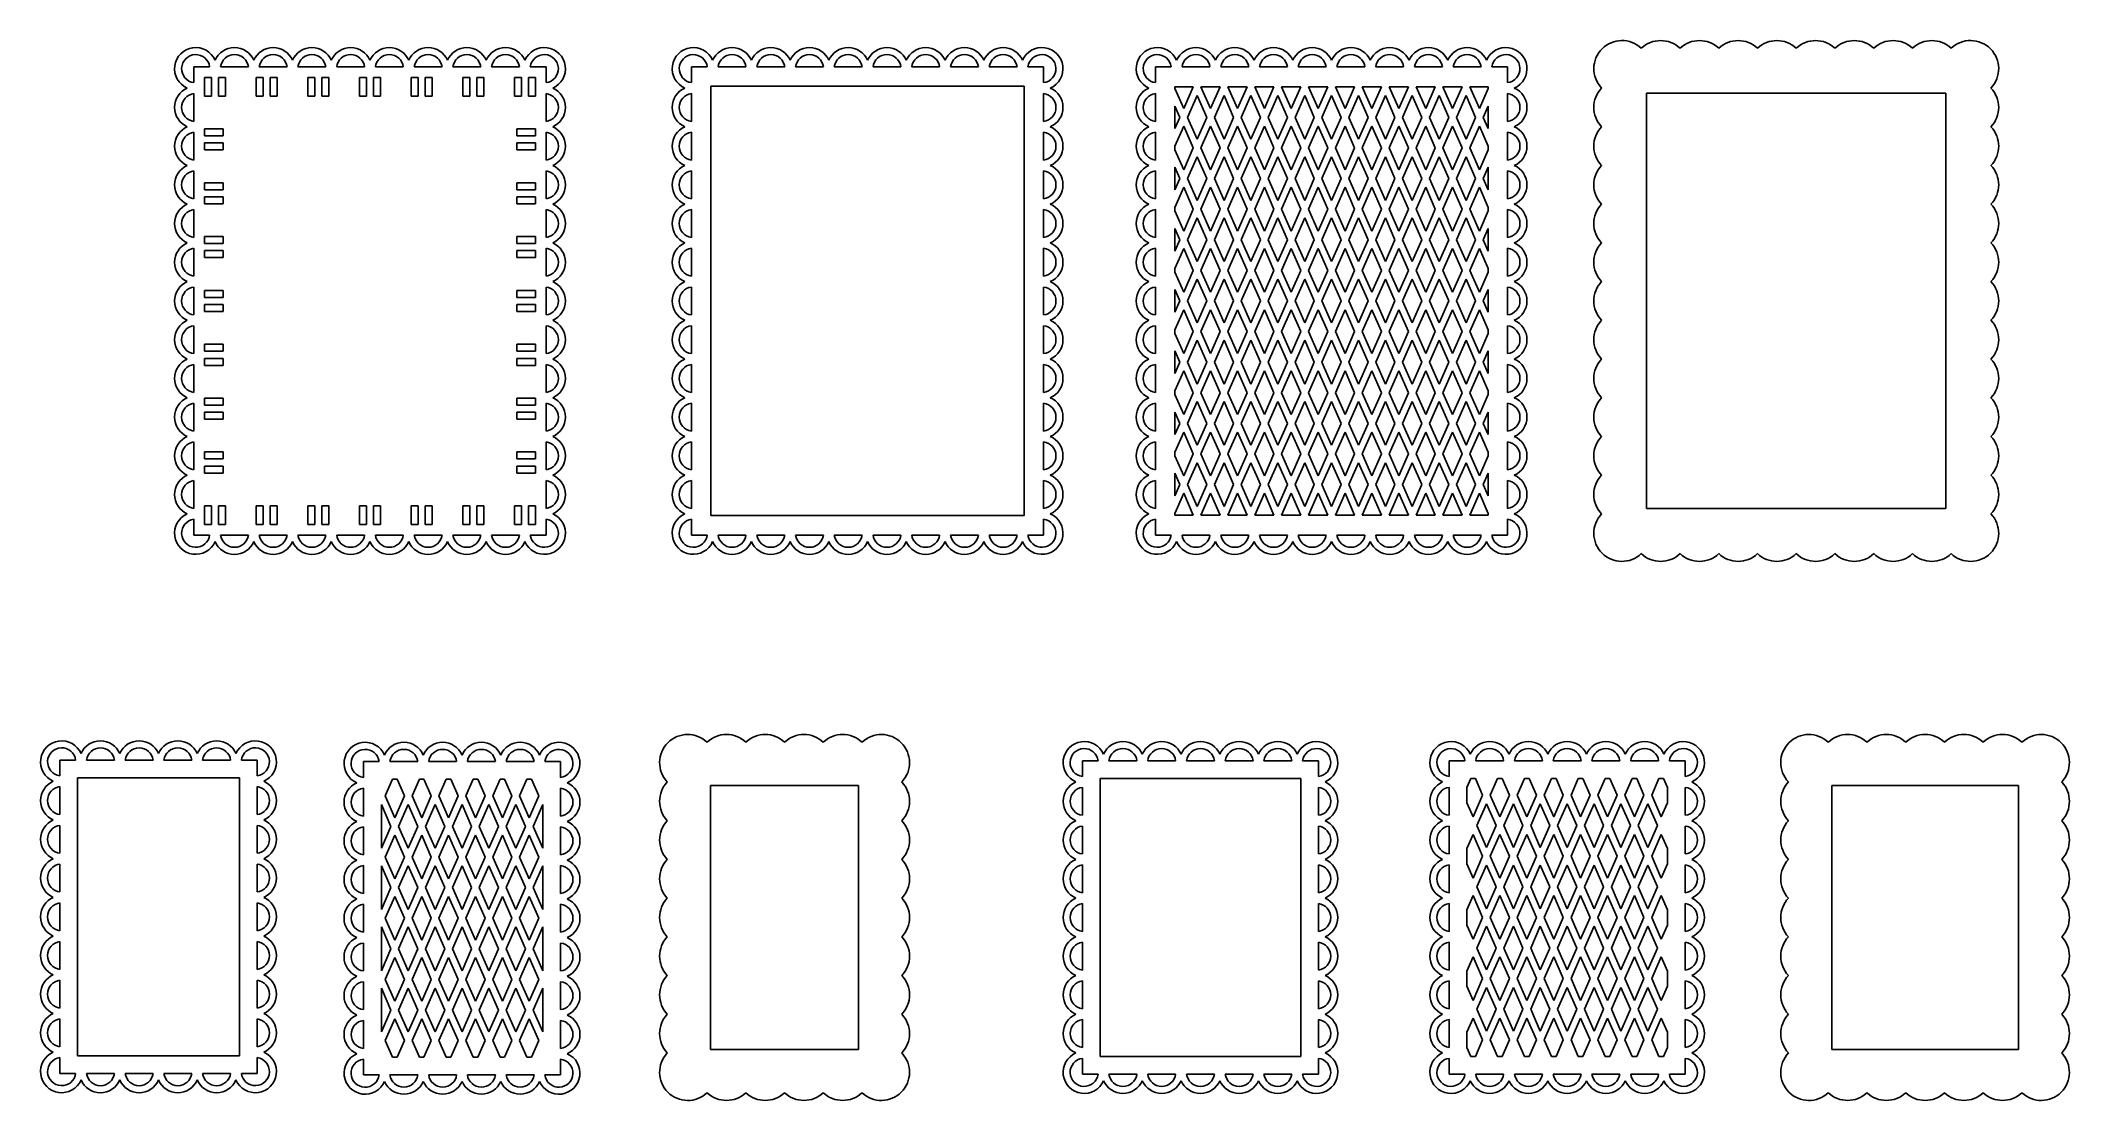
# Model space of a CAD drawing. Extents: x -1014 to -437, y -71 to 231.
import ezdxf

# ---------------------------------------------------------------- set-up
doc = ezdxf.new("R2010")
doc.units = 0
doc.layers.get('0').update_dxf_attribs({"linetype": 'CONTINUOUS'})

msp = doc.modelspace()

# ---------------------------------------------------------------- linework, layer by layer
for p, q in [((-970.206135, 218.780292), (-970.206135, 223.248919)), ((-970.206135, 223.248919), (-965.737508, 223.248919)), ((-967.206135, 220.248919), (-967.206135, 214.948919)), ((-967.206135, 220.248919), (-965.206135, 220.248919)), ((-965.206135, 220.248919), (-965.206135, 214.948919)), ((-963.206135, 220.248919), (-961.206135, 220.248919)), ((-963.206135, 220.248919), (-963.206135, 214.948919)), ((-962.663098, 223.248919), (-954.725844, 223.248919)), ((-961.206135, 220.248919), (-961.206135, 214.948919)), ((-952.527809, 220.248919), (-950.527809, 220.248919)), ((-952.527809, 220.248919), (-952.527809, 214.948919)), ((-951.651433, 223.248919), (-943.714179, 223.248919)), ((-950.527809, 220.248919), (-950.527809, 214.948919)), ((-948.527809, 220.248919), (-946.527809, 220.248919)), ((-948.527809, 220.248919), (-948.527809, 214.948919)), ((-946.527809, 220.248919), (-946.527809, 214.948919)), ((-940.639769, 223.248919), (-932.702515, 223.248919)), ((-937.843643, 220.248919), (-937.843643, 214.948919)), ((-937.843643, 220.248919), (-935.843643, 220.248919)), ((-935.843643, 220.248919), (-935.843643, 214.948919)), ((-933.843643, 220.248919), (-933.843643, 214.948919)), ((-933.843643, 220.248919), (-931.843643, 220.248919)), ((-931.843643, 220.248919), (-931.843643, 214.948919)), ((-929.628104, 223.248919), (-921.690851, 223.248919)), ((-923.159477, 220.248919), (-921.159477, 220.248919)), ((-923.159477, 220.248919), (-923.159477, 214.948919)), ((-921.159477, 220.248919), (-921.159477, 214.948919)), ((-919.159477, 220.248919), (-917.159477, 220.248919)), ((-919.159477, 220.248919), (-919.159477, 214.948919)), ((-918.61644, 223.248919), (-910.679186, 223.248919)), ((-917.159477, 220.248919), (-917.159477, 214.948919)), ((-906.463647, 220.248919), (-908.463647, 220.248919)), ((-908.463647, 220.248919), (-908.463647, 214.948919)), ((-907.604776, 223.248919), (-899.667522, 223.248919)), ((-906.463647, 220.248919), (-906.463647, 214.948919)), ((-902.463647, 220.248919), (-904.463647, 220.248919)), ((-904.463647, 220.248919), (-904.463647, 214.948919)), ((-902.463647, 220.248919), (-902.463647, 214.948919)), ((-896.593111, 223.248919), (-888.655857, 223.248919)), ((-893.779481, 220.248919), (-893.779481, 214.948919)), ((-891.779481, 220.248919), (-893.779481, 220.248919)), ((-891.779481, 220.248919), (-891.779481, 214.948919)), ((-889.779481, 220.248919), (-889.779481, 214.948919)), ((-887.779481, 220.248919), (-889.779481, 220.248919)), ((-887.779481, 220.248919), (-887.779481, 214.948919)), ((-885.581447, 223.248919), (-877.644193, 223.248919)), ((-877.101156, 220.248919), (-879.101156, 220.248919)), ((-879.101156, 220.248919), (-879.101156, 214.948919)), ((-877.101156, 220.248919), (-877.101156, 214.948919)), ((-873.101156, 220.248919), (-875.101156, 220.248919)), ((-875.101156, 220.248919), (-875.101156, 214.948919)), ((-870.101156, 223.248919), (-874.569783, 223.248919)), ((-873.101156, 220.248919), (-873.101156, 214.948919)), ((-870.101156, 218.780292), (-870.101156, 223.248919)), ((-828.738771, 218.780292), (-828.738771, 223.248919)), ((-828.738771, 223.248919), (-824.270144, 223.248919)), ((-821.195734, 223.248919), (-813.25848, 223.248919)), ((-810.184069, 223.248919), (-802.246816, 223.248919)), ((-799.172405, 223.248919), (-791.235151, 223.248919)), ((-788.160741, 223.248919), (-780.223487, 223.248919)), ((-777.149076, 223.248919), (-769.211822, 223.248919)), ((-766.137412, 223.248919), (-758.200158, 223.248919)), ((-755.125748, 223.248919), (-747.188494, 223.248919)), ((-744.114083, 223.248919), (-736.176829, 223.248919)), ((-728.633792, 223.248919), (-733.102419, 223.248919)), ((-728.633792, 218.780292), (-728.633792, 223.248919)), ((-696.829592, 218.780292), (-696.829592, 223.248919)), ((-696.829592, 223.248919), (-692.360965, 223.248919)), ((-689.286554, 223.248919), (-681.3493, 223.248919)), ((-678.27489, 223.248919), (-670.337636, 223.248919)), ((-667.263226, 223.248919), (-659.325972, 223.248919)), ((-656.251561, 223.248919), (-648.314307, 223.248919)), ((-645.239897, 223.248919), (-637.302643, 223.248919)), ((-634.228232, 223.248919), (-626.290978, 223.248919)), ((-623.216568, 223.248919), (-615.279314, 223.248919)), ((-612.204904, 223.248919), (-604.26765, 223.248919)), ((-596.724612, 223.248919), (-601.193239, 223.248919)), ((-596.724612, 218.780292), (-596.724612, 223.248919)), ((-970.206135, 215.705881), (-970.206135, 207.768628)), ((-967.206135, 214.948919), (-965.206135, 214.948919)), ((-963.206135, 214.948919), (-961.206135, 214.948919)), ((-952.527809, 214.948919), (-950.527809, 214.948919)), ((-948.527809, 214.948919), (-946.527809, 214.948919)), ((-937.843643, 214.948919), (-935.843643, 214.948919)), ((-933.843643, 214.948919), (-931.843643, 214.948919)), ((-923.159477, 214.948919), (-921.159477, 214.948919)), ((-919.159477, 214.948919), (-917.159477, 214.948919)), ((-906.463647, 214.948919), (-908.463647, 214.948919)), ((-902.463647, 214.948919), (-904.463647, 214.948919)), ((-891.779481, 214.948919), (-893.779481, 214.948919)), ((-887.779481, 214.948919), (-889.779481, 214.948919)), ((-877.101156, 214.948919), (-879.101156, 214.948919)), ((-873.101156, 214.948919), (-875.101156, 214.948919)), ((-870.101156, 215.705881), (-870.101156, 207.768628)), ((-828.738771, 215.705881), (-828.738771, 207.768628)), ((-823.238771, 95.608946), (-823.238771, 217.748919)), ((-823.238771, 217.748919), (-734.133792, 217.748919)), ((-734.133792, 95.608946), (-734.133792, 217.748919)), ((-728.633792, 215.705881), (-728.633792, 207.768628)), ((-696.829592, 215.705881), (-696.829592, 207.768628)), ((-691.329592, 217.608599), (-686.09582, 217.608599)), ((-691.329592, 217.091349), (-691.329592, 217.608599)), ((-691.329592, 217.091349), (-688.826286, 211.391286)), ((-686.09582, 217.608599), (-688.826286, 211.391286)), ((-685.003633, 215.121674), (-687.7341, 208.904361)), ((-685.003633, 215.121674), (-682.273167, 208.904361)), ((-683.911447, 217.608599), (-681.18098, 211.391286)), ((-683.911447, 217.608599), (-678.450514, 217.608599)), ((-678.450514, 217.608599), (-681.18098, 211.391286)), ((-677.358327, 215.121674), (-680.088794, 208.904361)), ((-677.358327, 215.121674), (-674.627861, 208.904361)), ((-676.26614, 217.608599), (-673.535674, 211.391286)), ((-676.26614, 217.608599), (-670.805207, 217.608599)), ((-670.805207, 217.608599), (-673.535674, 211.391286)), ((-669.713021, 215.121674), (-672.443487, 208.904361)), ((-669.713021, 215.121674), (-666.982554, 208.904361)), ((-668.620834, 217.608599), (-665.890368, 211.391286)), ((-668.620834, 217.608599), (-663.159901, 217.608599)), ((-663.159901, 217.608599), (-665.890368, 211.391286)), ((-662.067715, 215.121674), (-664.798181, 208.904361)), ((-662.067715, 215.121674), (-659.337248, 208.904361)), ((-660.975528, 217.608599), (-658.245061, 211.391286)), ((-660.975528, 217.608599), (-655.514595, 217.608599)), ((-655.514595, 217.608599), (-658.245061, 211.391286)), ((-654.422408, 215.121674), (-657.152875, 208.904361)), ((-654.422408, 215.121674), (-651.691942, 208.904361)), ((-653.330222, 217.608599), (-650.599755, 211.391286)), ((-653.330222, 217.608599), (-647.869289, 217.608599)), ((-647.869289, 217.608599), (-650.599755, 211.391286)), ((-646.777102, 215.121674), (-649.507569, 208.904361)), ((-646.777102, 215.121674), (-644.046635, 208.904361)), ((-645.684915, 217.608599), (-642.954449, 211.391286)), ((-645.684915, 217.608599), (-640.223982, 217.608599)), ((-640.223982, 217.608599), (-642.954449, 211.391286)), ((-639.131796, 215.121674), (-641.862262, 208.904361)), ((-639.131796, 215.121674), (-636.401329, 208.904361)), ((-638.039609, 217.608599), (-635.309143, 211.391286)), ((-638.039609, 217.608599), (-632.578676, 217.608599)), ((-632.578676, 217.608599), (-635.309143, 211.391286)), ((-631.486489, 215.121674), (-634.216956, 208.904361)), ((-631.486489, 215.121674), (-628.756023, 208.904361)), ((-630.394303, 217.608599), (-627.663836, 211.391286)), ((-630.394303, 217.608599), (-624.93337, 217.608599)), ((-624.93337, 217.608599), (-627.663836, 211.391286)), ((-623.841183, 215.121674), (-626.57165, 208.904361)), ((-623.841183, 215.121674), (-621.110717, 208.904361)), ((-622.748997, 217.608599), (-620.01853, 211.391286)), ((-622.748997, 217.608599), (-617.288064, 217.608599)), ((-617.288064, 217.608599), (-620.01853, 211.391286)), ((-616.195877, 215.121674), (-618.926343, 208.904361)), ((-616.195877, 215.121674), (-613.46541, 208.904361)), ((-615.10369, 217.608599), (-612.373224, 211.391286)), ((-615.10369, 217.608599), (-609.642757, 217.608599)), ((-609.642757, 217.608599), (-612.373224, 211.391286)), ((-608.550571, 215.121674), (-611.281037, 208.904361)), ((-608.550571, 215.121674), (-605.820104, 208.904361)), ((-607.458384, 217.608599), (-604.727918, 211.391286)), ((-607.458384, 217.608599), (-602.224612, 217.608599)), ((-602.224612, 217.091349), (-604.727918, 211.391286)), ((-602.224612, 217.091349), (-602.224612, 217.608599)), ((-596.724612, 215.705881), (-596.724612, 207.768628)), ((-557.222838, 97.608946), (-557.222838, 215.748919)), ((-557.222838, 215.748919), (-472.117859, 215.748919)), ((-472.117859, 97.608946), (-472.117859, 215.748919)), ((-691.329592, 212.117499), (-689.918473, 208.904361)), ((-691.329592, 205.691223), (-691.329592, 212.117499)), ((-689.918473, 208.904361), (-691.329592, 205.691223)), ((-687.7341, 208.904361), (-685.003633, 202.687048)), ((-682.273167, 208.904361), (-685.003633, 202.687048)), ((-680.088794, 208.904361), (-677.358327, 202.687048)), ((-674.627861, 208.904361), (-677.358327, 202.687048)), ((-672.443487, 208.904361), (-669.713021, 202.687048)), ((-666.982554, 208.904361), (-669.713021, 202.687048)), ((-664.798181, 208.904361), (-662.067715, 202.687048)), ((-659.337248, 208.904361), (-662.067715, 202.687048)), ((-657.152875, 208.904361), (-654.422408, 202.687048)), ((-651.691942, 208.904361), (-654.422408, 202.687048)), ((-649.507569, 208.904361), (-646.777102, 202.687048)), ((-644.046635, 208.904361), (-646.777102, 202.687048)), ((-641.862262, 208.904361), (-639.131796, 202.687048)), ((-636.401329, 208.904361), (-639.131796, 202.687048)), ((-634.216956, 208.904361), (-631.486489, 202.687048)), ((-628.756023, 208.904361), (-631.486489, 202.687048)), ((-626.57165, 208.904361), (-623.841183, 202.687048)), ((-621.110717, 208.904361), (-623.841183, 202.687048)), ((-618.926343, 208.904361), (-616.195877, 202.687048)), ((-613.46541, 208.904361), (-616.195877, 202.687048)), ((-611.281037, 208.904361), (-608.550571, 202.687048)), ((-605.820104, 208.904361), (-608.550571, 202.687048)), ((-602.224612, 212.117499), (-603.635731, 208.904361)), ((-603.635731, 208.904361), (-602.224612, 205.691223)), ((-602.224612, 205.691223), (-602.224612, 212.117499)), ((-970.206135, 204.694217), (-970.206135, 196.756963)), ((-967.206135, 205.627254), (-961.906135, 205.627254)), ((-967.206135, 205.627254), (-967.206135, 203.627254)), ((-967.206135, 203.627254), (-961.906135, 203.627254)), ((-961.906135, 205.627254), (-961.906135, 203.627254)), ((-873.101156, 205.627254), (-878.401156, 205.627254)), ((-878.401156, 205.627254), (-878.401156, 203.627254)), ((-873.101156, 203.627254), (-878.401156, 203.627254)), ((-873.101156, 205.627254), (-873.101156, 203.627254)), ((-870.101156, 204.694217), (-870.101156, 196.756963)), ((-828.738771, 204.694217), (-828.738771, 196.756963)), ((-728.633792, 204.694217), (-728.633792, 196.756963)), ((-696.829592, 204.694217), (-696.829592, 196.756963)), ((-688.826286, 206.417436), (-691.329592, 200.717373)), ((-688.826286, 206.417436), (-686.09582, 200.200123)), ((-681.18098, 206.417436), (-683.911447, 200.200123)), ((-681.18098, 206.417436), (-678.450514, 200.200123)), ((-673.535674, 206.417436), (-676.26614, 200.200123)), ((-673.535674, 206.417436), (-670.805207, 200.200123)), ((-665.890368, 206.417436), (-668.620834, 200.200123)), ((-665.890368, 206.417436), (-663.159901, 200.200123)), ((-658.245061, 206.417436), (-660.975528, 200.200123)), ((-658.245061, 206.417436), (-655.514595, 200.200123)), ((-650.599755, 206.417436), (-653.330222, 200.200123)), ((-650.599755, 206.417436), (-647.869289, 200.200123)), ((-642.954449, 206.417436), (-645.684915, 200.200123)), ((-642.954449, 206.417436), (-640.223982, 200.200123)), ((-635.309143, 206.417436), (-638.039609, 200.200123)), ((-635.309143, 206.417436), (-632.578676, 200.200123)), ((-627.663836, 206.417436), (-630.394303, 200.200123)), ((-627.663836, 206.417436), (-624.93337, 200.200123)), ((-620.01853, 206.417436), (-622.748997, 200.200123)), ((-620.01853, 206.417436), (-617.288064, 200.200123)), ((-612.373224, 206.417436), (-615.10369, 200.200123)), ((-612.373224, 206.417436), (-609.642757, 200.200123)), ((-604.727918, 206.417436), (-607.458384, 200.200123)), ((-604.727918, 206.417436), (-602.224612, 200.717373)), ((-596.724612, 204.694217), (-596.724612, 196.756963)), ((-967.206135, 201.627254), (-961.906135, 201.627254)), ((-967.206135, 201.627254), (-967.206135, 199.627254)), ((-967.206135, 199.627254), (-961.906135, 199.627254)), ((-961.906135, 201.627254), (-961.906135, 199.627254)), ((-873.101156, 201.627254), (-878.401156, 201.627254)), ((-878.401156, 201.627254), (-878.401156, 199.627254)), ((-873.101156, 199.627254), (-878.401156, 199.627254)), ((-873.101156, 201.627254), (-873.101156, 199.627254)), ((-691.329592, 199.682873), (-691.329592, 200.717373)), ((-691.329592, 199.682873), (-688.826286, 193.98281)), ((-686.09582, 200.200123), (-688.826286, 193.98281)), ((-685.003633, 197.713198), (-687.7341, 191.495885)), ((-685.003633, 197.713198), (-682.273167, 191.495885)), ((-683.911447, 200.200123), (-681.18098, 193.98281)), ((-678.450514, 200.200123), (-681.18098, 193.98281)), ((-677.358327, 197.713198), (-680.088794, 191.495885)), ((-677.358327, 197.713198), (-674.627861, 191.495885)), ((-676.26614, 200.200123), (-673.535674, 193.98281)), ((-670.805207, 200.200123), (-673.535674, 193.98281)), ((-669.713021, 197.713198), (-672.443487, 191.495885)), ((-669.713021, 197.713198), (-666.982554, 191.495885)), ((-668.620834, 200.200123), (-665.890368, 193.98281)), ((-663.159901, 200.200123), (-665.890368, 193.98281)), ((-662.067715, 197.713198), (-664.798181, 191.495885)), ((-662.067715, 197.713198), (-659.337248, 191.495885)), ((-660.975528, 200.200123), (-658.245061, 193.98281)), ((-655.514595, 200.200123), (-658.245061, 193.98281)), ((-654.422408, 197.713198), (-657.152875, 191.495885)), ((-654.422408, 197.713198), (-651.691942, 191.495885)), ((-653.330222, 200.200123), (-650.599755, 193.98281)), ((-647.869289, 200.200123), (-650.599755, 193.98281)), ((-646.777102, 197.713198), (-649.507569, 191.495885)), ((-646.777102, 197.713198), (-644.046635, 191.495885)), ((-645.684915, 200.200123), (-642.954449, 193.98281)), ((-640.223982, 200.200123), (-642.954449, 193.98281)), ((-639.131796, 197.713198), (-641.862262, 191.495885)), ((-639.131796, 197.713198), (-636.401329, 191.495885)), ((-638.039609, 200.200123), (-635.309143, 193.98281)), ((-632.578676, 200.200123), (-635.309143, 193.98281)), ((-631.486489, 197.713198), (-634.216956, 191.495885)), ((-631.486489, 197.713198), (-628.756023, 191.495885)), ((-630.394303, 200.200123), (-627.663836, 193.98281)), ((-624.93337, 200.200123), (-627.663836, 193.98281)), ((-623.841183, 197.713198), (-626.57165, 191.495885)), ((-623.841183, 197.713198), (-621.110717, 191.495885)), ((-622.748997, 200.200123), (-620.01853, 193.98281)), ((-617.288064, 200.200123), (-620.01853, 193.98281)), ((-616.195877, 197.713198), (-618.926343, 191.495885)), ((-616.195877, 197.713198), (-613.46541, 191.495885)), ((-615.10369, 200.200123), (-612.373224, 193.98281)), ((-609.642757, 200.200123), (-612.373224, 193.98281)), ((-608.550571, 197.713198), (-611.281037, 191.495885)), ((-608.550571, 197.713198), (-605.820104, 191.495885)), ((-607.458384, 200.200123), (-604.727918, 193.98281)), ((-602.224612, 199.682873), (-604.727918, 193.98281)), ((-602.224612, 199.682873), (-602.224612, 200.717373)), ((-970.206135, 193.682553), (-970.206135, 185.745299)), ((-870.101156, 193.682553), (-870.101156, 185.745299)), ((-828.738771, 193.682553), (-828.738771, 185.745299)), ((-728.633792, 193.682553), (-728.633792, 185.745299)), ((-696.829592, 193.682553), (-696.829592, 185.745299)), ((-691.329592, 194.709023), (-689.918473, 191.495885)), ((-691.329592, 188.282747), (-691.329592, 194.709023)), ((-689.918473, 191.495885), (-691.329592, 188.282747)), ((-687.7341, 191.495885), (-685.003633, 185.278572)), ((-682.273167, 191.495885), (-685.003633, 185.278572)), ((-680.088794, 191.495885), (-677.358327, 185.278572)), ((-674.627861, 191.495885), (-677.358327, 185.278572)), ((-672.443487, 191.495885), (-669.713021, 185.278572)), ((-666.982554, 191.495885), (-669.713021, 185.278572)), ((-664.798181, 191.495885), (-662.067715, 185.278572)), ((-659.337248, 191.495885), (-662.067715, 185.278572)), ((-657.152875, 191.495885), (-654.422408, 185.278572)), ((-651.691942, 191.495885), (-654.422408, 185.278572)), ((-649.507569, 191.495885), (-646.777102, 185.278572)), ((-644.046635, 191.495885), (-646.777102, 185.278572)), ((-641.862262, 191.495885), (-639.131796, 185.278572)), ((-636.401329, 191.495885), (-639.131796, 185.278572)), ((-634.216956, 191.495885), (-631.486489, 185.278572)), ((-628.756023, 191.495885), (-631.486489, 185.278572)), ((-626.57165, 191.495885), (-623.841183, 185.278572)), ((-621.110717, 191.495885), (-623.841183, 185.278572)), ((-618.926343, 191.495885), (-616.195877, 185.278572)), ((-613.46541, 191.495885), (-616.195877, 185.278572)), ((-611.281037, 191.495885), (-608.550571, 185.278572)), ((-605.820104, 191.495885), (-608.550571, 185.278572)), ((-602.224612, 194.709023), (-603.635731, 191.495885)), ((-603.635731, 191.495885), (-602.224612, 188.282747)), ((-602.224612, 188.282747), (-602.224612, 194.709023)), ((-596.724612, 193.682553), (-596.724612, 185.745299)), ((-967.206135, 190.318929), (-967.206135, 188.318929)), ((-967.206135, 190.318929), (-961.906135, 190.318929)), ((-967.206135, 188.318929), (-961.906135, 188.318929)), ((-967.206135, 186.318929), (-967.206135, 184.318929)), ((-967.206135, 186.318929), (-961.906135, 186.318929)), ((-961.906135, 190.318929), (-961.906135, 188.318929)), ((-961.906135, 186.318929), (-961.906135, 184.318929)), ((-873.101156, 190.318929), (-878.401156, 190.318929)), ((-878.401156, 190.318929), (-878.401156, 188.318929)), ((-873.101156, 188.318929), (-878.401156, 188.318929)), ((-873.101156, 186.318929), (-878.401156, 186.318929)), ((-878.401156, 186.318929), (-878.401156, 184.318929)), ((-873.101156, 190.318929), (-873.101156, 188.318929)), ((-873.101156, 186.318929), (-873.101156, 184.318929)), ((-688.826286, 189.00896), (-691.329592, 183.308896)), ((-688.826286, 189.00896), (-686.09582, 182.791647)), ((-681.18098, 189.00896), (-683.911447, 182.791647)), ((-681.18098, 189.00896), (-678.450514, 182.791647)), ((-673.535674, 189.00896), (-676.26614, 182.791647)), ((-673.535674, 189.00896), (-670.805207, 182.791647)), ((-665.890368, 189.00896), (-668.620834, 182.791647)), ((-665.890368, 189.00896), (-663.159901, 182.791647)), ((-658.245061, 189.00896), (-660.975528, 182.791647)), ((-658.245061, 189.00896), (-655.514595, 182.791647)), ((-650.599755, 189.00896), (-653.330222, 182.791647)), ((-650.599755, 189.00896), (-647.869289, 182.791647)), ((-642.954449, 189.00896), (-645.684915, 182.791647)), ((-642.954449, 189.00896), (-640.223982, 182.791647)), ((-635.309143, 189.00896), (-638.039609, 182.791647)), ((-635.309143, 189.00896), (-632.578676, 182.791647)), ((-627.663836, 189.00896), (-630.394303, 182.791647)), ((-627.663836, 189.00896), (-624.93337, 182.791647)), ((-620.01853, 189.00896), (-622.748997, 182.791647)), ((-620.01853, 189.00896), (-617.288064, 182.791647)), ((-612.373224, 189.00896), (-615.10369, 182.791647)), ((-612.373224, 189.00896), (-609.642757, 182.791647)), ((-604.727918, 189.00896), (-607.458384, 182.791647)), ((-604.727918, 189.00896), (-602.224612, 183.308896)), ((-970.206135, 182.670888), (-970.206135, 174.733634)), ((-967.206135, 184.318929), (-961.906135, 184.318929)), ((-873.101156, 184.318929), (-878.401156, 184.318929)), ((-870.101156, 182.670888), (-870.101156, 174.733634)), ((-828.738771, 182.670888), (-828.738771, 174.733634)), ((-728.633792, 182.670888), (-728.633792, 174.733634)), ((-696.829592, 182.670888), (-696.829592, 174.733634)), ((-691.329592, 182.274397), (-691.329592, 183.308896)), ((-691.329592, 182.274397), (-688.826286, 176.574334)), ((-686.09582, 182.791647), (-688.826286, 176.574334)), ((-685.003633, 180.304722), (-687.7341, 174.087409)), ((-685.003633, 180.304722), (-682.273167, 174.087409)), ((-683.911447, 182.791647), (-681.18098, 176.574334)), ((-678.450514, 182.791647), (-681.18098, 176.574334)), ((-677.358327, 180.304722), (-680.088794, 174.087409)), ((-677.358327, 180.304722), (-674.627861, 174.087409)), ((-676.26614, 182.791647), (-673.535674, 176.574334)), ((-670.805207, 182.791647), (-673.535674, 176.574334)), ((-669.713021, 180.304722), (-672.443487, 174.087409)), ((-669.713021, 180.304722), (-666.982554, 174.087409)), ((-668.620834, 182.791647), (-665.890368, 176.574334)), ((-663.159901, 182.791647), (-665.890368, 176.574334)), ((-662.067715, 180.304722), (-664.798181, 174.087409)), ((-662.067715, 180.304722), (-659.337248, 174.087409)), ((-660.975528, 182.791647), (-658.245061, 176.574334)), ((-655.514595, 182.791647), (-658.245061, 176.574334)), ((-654.422408, 180.304722), (-657.152875, 174.087409)), ((-654.422408, 180.304722), (-651.691942, 174.087409)), ((-653.330222, 182.791647), (-650.599755, 176.574334)), ((-647.869289, 182.791647), (-650.599755, 176.574334)), ((-646.777102, 180.304722), (-649.507569, 174.087409)), ((-646.777102, 180.304722), (-644.046635, 174.087409)), ((-645.684915, 182.791647), (-642.954449, 176.574334)), ((-640.223982, 182.791647), (-642.954449, 176.574334)), ((-639.131796, 180.304722), (-641.862262, 174.087409)), ((-639.131796, 180.304722), (-636.401329, 174.087409)), ((-638.039609, 182.791647), (-635.309143, 176.574334)), ((-632.578676, 182.791647), (-635.309143, 176.574334)), ((-631.486489, 180.304722), (-634.216956, 174.087409)), ((-631.486489, 180.304722), (-628.756023, 174.087409)), ((-630.394303, 182.791647), (-627.663836, 176.574334)), ((-624.93337, 182.791647), (-627.663836, 176.574334)), ((-623.841183, 180.304722), (-626.57165, 174.087409)), ((-623.841183, 180.304722), (-621.110717, 174.087409)), ((-622.748997, 182.791647), (-620.01853, 176.574334)), ((-617.288064, 182.791647), (-620.01853, 176.574334)), ((-616.195877, 180.304722), (-618.926343, 174.087409)), ((-616.195877, 180.304722), (-613.46541, 174.087409)), ((-615.10369, 182.791647), (-612.373224, 176.574334)), ((-609.642757, 182.791647), (-612.373224, 176.574334)), ((-608.550571, 180.304722), (-611.281037, 174.087409)), ((-608.550571, 180.304722), (-605.820104, 174.087409)), ((-607.458384, 182.791647), (-604.727918, 176.574334)), ((-602.224612, 182.274397), (-604.727918, 176.574334)), ((-602.224612, 182.274397), (-602.224612, 183.308896)), ((-596.724612, 182.670888), (-596.724612, 174.733634)), ((-967.206135, 175.004763), (-961.906135, 175.004763)), ((-967.206135, 175.004763), (-967.206135, 173.004763)), ((-961.906135, 175.004763), (-961.906135, 173.004763)), ((-873.101156, 175.004763), (-878.401156, 175.004763)), ((-878.401156, 175.004763), (-878.401156, 173.004763)), ((-873.101156, 175.004763), (-873.101156, 173.004763)), ((-691.329592, 177.300547), (-689.918473, 174.087409)), ((-691.329592, 170.874271), (-691.329592, 177.300547)), ((-689.918473, 174.087409), (-691.329592, 170.874271)), ((-687.7341, 174.087409), (-685.003633, 167.870096)), ((-682.273167, 174.087409), (-685.003633, 167.870096)), ((-680.088794, 174.087409), (-677.358327, 167.870096)), ((-674.627861, 174.087409), (-677.358327, 167.870096)), ((-672.443487, 174.087409), (-669.713021, 167.870096)), ((-666.982554, 174.087409), (-669.713021, 167.870096)), ((-664.798181, 174.087409), (-662.067715, 167.870096)), ((-659.337248, 174.087409), (-662.067715, 167.870096)), ((-657.152875, 174.087409), (-654.422408, 167.870096)), ((-651.691942, 174.087409), (-654.422408, 167.870096)), ((-649.507569, 174.087409), (-646.777102, 167.870096)), ((-644.046635, 174.087409), (-646.777102, 167.870096)), ((-641.862262, 174.087409), (-639.131796, 167.870096)), ((-636.401329, 174.087409), (-639.131796, 167.870096)), ((-634.216956, 174.087409), (-631.486489, 167.870096)), ((-628.756023, 174.087409), (-631.486489, 167.870096)), ((-626.57165, 174.087409), (-623.841183, 167.870096)), ((-621.110717, 174.087409), (-623.841183, 167.870096)), ((-618.926343, 174.087409), (-616.195877, 167.870096)), ((-613.46541, 174.087409), (-616.195877, 167.870096)), ((-611.281037, 174.087409), (-608.550571, 167.870096)), ((-605.820104, 174.087409), (-608.550571, 167.870096)), ((-602.224612, 177.300547), (-603.635731, 174.087409)), ((-603.635731, 174.087409), (-602.224612, 170.874271)), ((-602.224612, 170.874271), (-602.224612, 177.300547)), ((-970.206135, 171.659224), (-970.206135, 163.72197)), ((-967.206135, 173.004763), (-961.906135, 173.004763)), ((-967.206135, 171.004763), (-961.906135, 171.004763)), ((-967.206135, 171.004763), (-967.206135, 169.004763)), ((-967.206135, 169.004763), (-961.906135, 169.004763)), ((-961.906135, 171.004763), (-961.906135, 169.004763)), ((-873.101156, 173.004763), (-878.401156, 173.004763)), ((-878.401156, 171.004763), (-878.401156, 169.004763)), ((-873.101156, 171.004763), (-878.401156, 171.004763)), ((-873.101156, 169.004763), (-878.401156, 169.004763)), ((-873.101156, 171.004763), (-873.101156, 169.004763)), ((-870.101156, 171.659224), (-870.101156, 163.72197)), ((-828.738771, 171.659224), (-828.738771, 163.72197)), ((-728.633792, 171.659224), (-728.633792, 163.72197)), ((-696.829592, 171.659224), (-696.829592, 163.72197)), ((-688.826286, 171.600484), (-691.329592, 165.90042)), ((-688.826286, 171.600484), (-686.09582, 165.383171)), ((-681.18098, 171.600484), (-683.911447, 165.383171)), ((-681.18098, 171.600484), (-678.450514, 165.383171)), ((-673.535674, 171.600484), (-676.26614, 165.383171)), ((-673.535674, 171.600484), (-670.805207, 165.383171)), ((-665.890368, 171.600484), (-668.620834, 165.383171)), ((-665.890368, 171.600484), (-663.159901, 165.383171)), ((-658.245061, 171.600484), (-660.975528, 165.383171)), ((-658.245061, 171.600484), (-655.514595, 165.383171)), ((-650.599755, 171.600484), (-653.330222, 165.383171)), ((-650.599755, 171.600484), (-647.869289, 165.383171)), ((-642.954449, 171.600484), (-645.684915, 165.383171)), ((-642.954449, 171.600484), (-640.223982, 165.383171)), ((-635.309143, 171.600484), (-638.039609, 165.383171)), ((-635.309143, 171.600484), (-632.578676, 165.383171)), ((-627.663836, 171.600484), (-630.394303, 165.383171)), ((-627.663836, 171.600484), (-624.93337, 165.383171)), ((-620.01853, 171.600484), (-622.748997, 165.383171)), ((-620.01853, 171.600484), (-617.288064, 165.383171)), ((-612.373224, 171.600484), (-615.10369, 165.383171)), ((-612.373224, 171.600484), (-609.642757, 165.383171)), ((-604.727918, 171.600484), (-607.458384, 165.383171)), ((-604.727918, 171.600484), (-602.224612, 165.90042)), ((-596.724612, 171.659224), (-596.724612, 163.72197)), ((-691.329592, 164.865921), (-691.329592, 165.90042)), ((-691.329592, 164.865921), (-688.826286, 159.165858)), ((-686.09582, 165.383171), (-688.826286, 159.165858)), ((-685.003633, 162.896246), (-687.7341, 156.678933)), ((-685.003633, 162.896246), (-682.273167, 156.678933)), ((-683.911447, 165.383171), (-681.18098, 159.165858)), ((-678.450514, 165.383171), (-681.18098, 159.165858)), ((-677.358327, 162.896246), (-680.088794, 156.678933)), ((-677.358327, 162.896246), (-674.627861, 156.678933)), ((-676.26614, 165.383171), (-673.535674, 159.165858)), ((-670.805207, 165.383171), (-673.535674, 159.165858)), ((-669.713021, 162.896246), (-672.443487, 156.678933)), ((-669.713021, 162.896246), (-666.982554, 156.678933)), ((-668.620834, 165.383171), (-665.890368, 159.165858)), ((-663.159901, 165.383171), (-665.890368, 159.165858)), ((-662.067715, 162.896246), (-664.798181, 156.678933)), ((-662.067715, 162.896246), (-659.337248, 156.678933)), ((-660.975528, 165.383171), (-658.245061, 159.165858)), ((-655.514595, 165.383171), (-658.245061, 159.165858)), ((-654.422408, 162.896246), (-657.152875, 156.678933)), ((-654.422408, 162.896246), (-651.691942, 156.678933)), ((-653.330222, 165.383171), (-650.599755, 159.165858)), ((-647.869289, 165.383171), (-650.599755, 159.165858)), ((-646.777102, 162.896246), (-649.507569, 156.678933)), ((-646.777102, 162.896246), (-644.046635, 156.678933)), ((-645.684915, 165.383171), (-642.954449, 159.165858)), ((-640.223982, 165.383171), (-642.954449, 159.165858)), ((-639.131796, 162.896246), (-641.862262, 156.678933)), ((-639.131796, 162.896246), (-636.401329, 156.678933)), ((-638.039609, 165.383171), (-635.309143, 159.165858)), ((-632.578676, 165.383171), (-635.309143, 159.165858)), ((-631.486489, 162.896246), (-634.216956, 156.678933)), ((-631.486489, 162.896246), (-628.756023, 156.678933)), ((-630.394303, 165.383171), (-627.663836, 159.165858)), ((-624.93337, 165.383171), (-627.663836, 159.165858)), ((-623.841183, 162.896246), (-626.57165, 156.678933)), ((-623.841183, 162.896246), (-621.110717, 156.678933)), ((-622.748997, 165.383171), (-620.01853, 159.165858)), ((-617.288064, 165.383171), (-620.01853, 159.165858)), ((-616.195877, 162.896246), (-618.926343, 156.678933)), ((-616.195877, 162.896246), (-613.46541, 156.678933)), ((-615.10369, 165.383171), (-612.373224, 159.165858)), ((-609.642757, 165.383171), (-612.373224, 159.165858)), ((-608.550571, 162.896246), (-611.281037, 156.678933)), ((-608.550571, 162.896246), (-605.820104, 156.678933)), ((-607.458384, 165.383171), (-604.727918, 159.165858)), ((-602.224612, 164.865921), (-604.727918, 159.165858)), ((-602.224612, 164.865921), (-602.224612, 165.90042)), ((-970.206135, 160.64756), (-970.206135, 152.710306)), ((-967.206135, 159.678933), (-961.906135, 159.678933)), ((-967.206135, 157.678933), (-967.206135, 159.678933)), ((-967.206135, 157.678933), (-961.906135, 157.678933)), ((-961.906135, 157.678933), (-961.906135, 159.678933)), ((-873.101156, 159.678933), (-878.401156, 159.678933)), ((-878.401156, 157.678933), (-878.401156, 159.678933)), ((-873.101156, 157.678933), (-878.401156, 157.678933)), ((-873.101156, 157.678933), (-873.101156, 159.678933)), ((-870.101156, 160.64756), (-870.101156, 152.710306)), ((-828.738771, 160.64756), (-828.738771, 152.710306)), ((-728.633792, 160.64756), (-728.633792, 152.710306)), ((-696.829592, 160.64756), (-696.829592, 152.710306)), ((-691.329592, 159.892071), (-689.918473, 156.678933)), ((-691.329592, 153.465795), (-691.329592, 159.892071)), ((-689.918473, 156.678933), (-691.329592, 153.465795)), ((-687.7341, 156.678933), (-685.003633, 150.46162)), ((-682.273167, 156.678933), (-685.003633, 150.46162)), ((-680.088794, 156.678933), (-677.358327, 150.46162)), ((-674.627861, 156.678933), (-677.358327, 150.46162)), ((-672.443487, 156.678933), (-669.713021, 150.46162)), ((-666.982554, 156.678933), (-669.713021, 150.46162)), ((-664.798181, 156.678933), (-662.067715, 150.46162)), ((-659.337248, 156.678933), (-662.067715, 150.46162)), ((-657.152875, 156.678933), (-654.422408, 150.46162)), ((-651.691942, 156.678933), (-654.422408, 150.46162)), ((-649.507569, 156.678933), (-646.777102, 150.46162)), ((-644.046635, 156.678933), (-646.777102, 150.46162)), ((-641.862262, 156.678933), (-639.131796, 150.46162)), ((-636.401329, 156.678933), (-639.131796, 150.46162)), ((-634.216956, 156.678933), (-631.486489, 150.46162)), ((-628.756023, 156.678933), (-631.486489, 150.46162)), ((-626.57165, 156.678933), (-623.841183, 150.46162)), ((-621.110717, 156.678933), (-623.841183, 150.46162)), ((-618.926343, 156.678933), (-616.195877, 150.46162)), ((-613.46541, 156.678933), (-616.195877, 150.46162)), ((-611.281037, 156.678933), (-608.550571, 150.46162)), ((-605.820104, 156.678933), (-608.550571, 150.46162)), ((-602.224612, 159.892071), (-603.635731, 156.678933)), ((-603.635731, 156.678933), (-602.224612, 153.465795)), ((-602.224612, 153.465795), (-602.224612, 159.892071)), ((-596.724612, 160.64756), (-596.724612, 152.710306)), ((-967.206135, 155.678933), (-961.906135, 155.678933)), ((-967.206135, 153.678933), (-967.206135, 155.678933)), ((-967.206135, 153.678933), (-961.906135, 153.678933)), ((-961.906135, 153.678933), (-961.906135, 155.678933)), ((-873.101156, 155.678933), (-878.401156, 155.678933)), ((-878.401156, 153.678933), (-878.401156, 155.678933)), ((-873.101156, 153.678933), (-878.401156, 153.678933)), ((-873.101156, 153.678933), (-873.101156, 155.678933)), ((-688.826286, 154.192007), (-691.329592, 148.491944)), ((-688.826286, 154.192007), (-686.09582, 147.974695)), ((-681.18098, 154.192007), (-683.911447, 147.974695)), ((-681.18098, 154.192007), (-678.450514, 147.974695)), ((-673.535674, 154.192007), (-676.26614, 147.974695)), ((-673.535674, 154.192007), (-670.805207, 147.974695)), ((-665.890368, 154.192007), (-668.620834, 147.974695)), ((-665.890368, 154.192007), (-663.159901, 147.974695)), ((-658.245061, 154.192007), (-660.975528, 147.974695)), ((-658.245061, 154.192007), (-655.514595, 147.974695)), ((-650.599755, 154.192007), (-653.330222, 147.974695)), ((-650.599755, 154.192007), (-647.869289, 147.974695)), ((-642.954449, 154.192007), (-645.684915, 147.974695)), ((-642.954449, 154.192007), (-640.223982, 147.974695)), ((-635.309143, 154.192007), (-638.039609, 147.974695)), ((-635.309143, 154.192007), (-632.578676, 147.974695)), ((-627.663836, 154.192007), (-630.394303, 147.974695)), ((-627.663836, 154.192007), (-624.93337, 147.974695)), ((-620.01853, 154.192007), (-622.748997, 147.974695)), ((-620.01853, 154.192007), (-617.288064, 147.974695)), ((-612.373224, 154.192007), (-615.10369, 147.974695)), ((-612.373224, 154.192007), (-609.642757, 147.974695)), ((-604.727918, 154.192007), (-607.458384, 147.974695)), ((-604.727918, 154.192007), (-602.224612, 148.491944)), ((-970.206135, 149.635895), (-970.206135, 141.698641)), ((-967.206135, 142.353102), (-967.206135, 144.353102)), ((-967.206135, 144.353102), (-961.906135, 144.353102)), ((-961.906135, 142.353102), (-961.906135, 144.353102)), ((-878.401156, 142.353102), (-878.401156, 144.353102)), ((-873.101156, 144.353102), (-878.401156, 144.353102)), ((-873.101156, 142.353102), (-873.101156, 144.353102)), ((-870.101156, 149.635895), (-870.101156, 141.698641)), ((-828.738771, 149.635895), (-828.738771, 141.698641)), ((-728.633792, 149.635895), (-728.633792, 141.698641)), ((-696.829592, 149.635895), (-696.829592, 141.698641)), ((-691.329592, 147.457445), (-691.329592, 148.491944)), ((-691.329592, 147.457445), (-688.826286, 141.757382)), ((-686.09582, 147.974695), (-688.826286, 141.757382)), ((-685.003633, 145.487769), (-687.7341, 139.270457)), ((-685.003633, 145.487769), (-682.273167, 139.270457)), ((-683.911447, 147.974695), (-681.18098, 141.757382)), ((-678.450514, 147.974695), (-681.18098, 141.757382)), ((-677.358327, 145.487769), (-680.088794, 139.270457)), ((-677.358327, 145.487769), (-674.627861, 139.270457)), ((-676.26614, 147.974695), (-673.535674, 141.757382)), ((-670.805207, 147.974695), (-673.535674, 141.757382)), ((-669.713021, 145.487769), (-672.443487, 139.270457)), ((-669.713021, 145.487769), (-666.982554, 139.270457)), ((-668.620834, 147.974695), (-665.890368, 141.757382)), ((-663.159901, 147.974695), (-665.890368, 141.757382)), ((-662.067715, 145.487769), (-664.798181, 139.270457)), ((-662.067715, 145.487769), (-659.337248, 139.270457)), ((-660.975528, 147.974695), (-658.245061, 141.757382)), ((-655.514595, 147.974695), (-658.245061, 141.757382)), ((-654.422408, 145.487769), (-657.152875, 139.270457)), ((-654.422408, 145.487769), (-651.691942, 139.270457)), ((-653.330222, 147.974695), (-650.599755, 141.757382)), ((-647.869289, 147.974695), (-650.599755, 141.757382)), ((-646.777102, 145.487769), (-649.507569, 139.270457)), ((-646.777102, 145.487769), (-644.046635, 139.270457)), ((-645.684915, 147.974695), (-642.954449, 141.757382)), ((-640.223982, 147.974695), (-642.954449, 141.757382)), ((-639.131796, 145.487769), (-641.862262, 139.270457)), ((-639.131796, 145.487769), (-636.401329, 139.270457)), ((-638.039609, 147.974695), (-635.309143, 141.757382)), ((-632.578676, 147.974695), (-635.309143, 141.757382)), ((-631.486489, 145.487769), (-634.216956, 139.270457)), ((-631.486489, 145.487769), (-628.756023, 139.270457)), ((-630.394303, 147.974695), (-627.663836, 141.757382)), ((-624.93337, 147.974695), (-627.663836, 141.757382)), ((-623.841183, 145.487769), (-626.57165, 139.270457)), ((-623.841183, 145.487769), (-621.110717, 139.270457)), ((-622.748997, 147.974695), (-620.01853, 141.757382)), ((-617.288064, 147.974695), (-620.01853, 141.757382)), ((-616.195877, 145.487769), (-618.926343, 139.270457)), ((-616.195877, 145.487769), (-613.46541, 139.270457)), ((-615.10369, 147.974695), (-612.373224, 141.757382)), ((-609.642757, 147.974695), (-612.373224, 141.757382)), ((-608.550571, 145.487769), (-611.281037, 139.270457)), ((-608.550571, 145.487769), (-605.820104, 139.270457)), ((-607.458384, 147.974695), (-604.727918, 141.757382)), ((-602.224612, 147.457445), (-604.727918, 141.757382)), ((-602.224612, 147.457445), (-602.224612, 148.491944)), ((-596.724612, 149.635895), (-596.724612, 141.698641)), ((-970.206135, 138.624231), (-970.206135, 130.686977)), ((-967.206135, 142.353102), (-961.906135, 142.353102)), ((-967.206135, 140.353102), (-961.906135, 140.353102)), ((-967.206135, 138.353102), (-967.206135, 140.353102)), ((-961.906135, 138.353102), (-961.906135, 140.353102)), ((-873.101156, 142.353102), (-878.401156, 142.353102)), ((-873.101156, 140.353102), (-878.401156, 140.353102)), ((-878.401156, 138.353102), (-878.401156, 140.353102)), ((-873.101156, 138.353102), (-873.101156, 140.353102)), ((-870.101156, 138.624231), (-870.101156, 130.686977)), ((-828.738771, 138.624231), (-828.738771, 130.686977)), ((-728.633792, 138.624231), (-728.633792, 130.686977)), ((-696.829592, 138.624231), (-696.829592, 130.686977)), ((-691.329592, 142.483595), (-689.918473, 139.270457)), ((-691.329592, 136.057318), (-691.329592, 142.483595)), ((-689.918473, 139.270457), (-691.329592, 136.057318)), ((-687.7341, 139.270457), (-685.003633, 133.053144)), ((-682.273167, 139.270457), (-685.003633, 133.053144)), ((-680.088794, 139.270457), (-677.358327, 133.053144)), ((-674.627861, 139.270457), (-677.358327, 133.053144)), ((-672.443487, 139.270457), (-669.713021, 133.053144)), ((-666.982554, 139.270457), (-669.713021, 133.053144)), ((-664.798181, 139.270457), (-662.067715, 133.053144)), ((-659.337248, 139.270457), (-662.067715, 133.053144)), ((-657.152875, 139.270457), (-654.422408, 133.053144)), ((-651.691942, 139.270457), (-654.422408, 133.053144)), ((-649.507569, 139.270457), (-646.777102, 133.053144)), ((-644.046635, 139.270457), (-646.777102, 133.053144)), ((-641.862262, 139.270457), (-639.131796, 133.053144)), ((-636.401329, 139.270457), (-639.131796, 133.053144)), ((-634.216956, 139.270457), (-631.486489, 133.053144)), ((-628.756023, 139.270457), (-631.486489, 133.053144)), ((-626.57165, 139.270457), (-623.841183, 133.053144)), ((-621.110717, 139.270457), (-623.841183, 133.053144)), ((-618.926343, 139.270457), (-616.195877, 133.053144)), ((-613.46541, 139.270457), (-616.195877, 133.053144)), ((-611.281037, 139.270457), (-608.550571, 133.053144)), ((-605.820104, 139.270457), (-608.550571, 133.053144)), ((-602.224612, 142.483595), (-603.635731, 139.270457)), ((-603.635731, 139.270457), (-602.224612, 136.057318)), ((-602.224612, 136.057318), (-602.224612, 142.483595)), ((-596.724612, 138.624231), (-596.724612, 130.686977)), ((-967.206135, 138.353102), (-961.906135, 138.353102)), ((-873.101156, 138.353102), (-878.401156, 138.353102)), ((-688.826286, 136.783531), (-691.329592, 131.083468)), ((-688.826286, 136.783531), (-686.09582, 130.566218)), ((-681.18098, 136.783531), (-683.911447, 130.566218)), ((-681.18098, 136.783531), (-678.450514, 130.566218)), ((-673.535674, 136.783531), (-676.26614, 130.566218)), ((-673.535674, 136.783531), (-670.805207, 130.566218)), ((-665.890368, 136.783531), (-668.620834, 130.566218)), ((-665.890368, 136.783531), (-663.159901, 130.566218)), ((-658.245061, 136.783531), (-660.975528, 130.566218)), ((-658.245061, 136.783531), (-655.514595, 130.566218)), ((-650.599755, 136.783531), (-653.330222, 130.566218)), ((-650.599755, 136.783531), (-647.869289, 130.566218)), ((-642.954449, 136.783531), (-645.684915, 130.566218)), ((-642.954449, 136.783531), (-640.223982, 130.566218)), ((-635.309143, 136.783531), (-638.039609, 130.566218)), ((-635.309143, 136.783531), (-632.578676, 130.566218)), ((-627.663836, 136.783531), (-630.394303, 130.566218)), ((-627.663836, 136.783531), (-624.93337, 130.566218)), ((-620.01853, 136.783531), (-622.748997, 130.566218)), ((-620.01853, 136.783531), (-617.288064, 130.566218)), ((-612.373224, 136.783531), (-615.10369, 130.566218)), ((-612.373224, 136.783531), (-609.642757, 130.566218)), ((-604.727918, 136.783531), (-607.458384, 130.566218)), ((-604.727918, 136.783531), (-602.224612, 131.083468)), ((-970.206135, 127.612566), (-970.206135, 119.675313)), ((-967.206135, 129.038936), (-961.906135, 129.038936)), ((-967.206135, 127.038936), (-967.206135, 129.038936)), ((-967.206135, 127.038936), (-961.906135, 127.038936)), ((-961.906135, 127.038936), (-961.906135, 129.038936)), ((-873.101156, 129.038936), (-878.401156, 129.038936)), ((-878.401156, 127.038936), (-878.401156, 129.038936)), ((-873.101156, 127.038936), (-878.401156, 127.038936)), ((-873.101156, 127.038936), (-873.101156, 129.038936)), ((-870.101156, 127.612566), (-870.101156, 119.675313)), ((-828.738771, 127.612566), (-828.738771, 119.675313)), ((-728.633792, 127.612566), (-728.633792, 119.675313)), ((-696.829592, 127.612566), (-696.829592, 119.675313)), ((-691.329592, 130.048969), (-691.329592, 131.083468)), ((-691.329592, 130.048969), (-688.826286, 124.348906)), ((-686.09582, 130.566218), (-688.826286, 124.348906)), ((-685.003633, 128.079293), (-687.7341, 121.86198)), ((-685.003633, 128.079293), (-682.273167, 121.86198)), ((-683.911447, 130.566218), (-681.18098, 124.348906)), ((-678.450514, 130.566218), (-681.18098, 124.348906)), ((-677.358327, 128.079293), (-680.088794, 121.86198)), ((-677.358327, 128.079293), (-674.627861, 121.86198)), ((-676.26614, 130.566218), (-673.535674, 124.348906)), ((-670.805207, 130.566218), (-673.535674, 124.348906)), ((-669.713021, 128.079293), (-672.443487, 121.86198)), ((-669.713021, 128.079293), (-666.982554, 121.86198)), ((-668.620834, 130.566218), (-665.890368, 124.348906)), ((-663.159901, 130.566218), (-665.890368, 124.348906)), ((-662.067715, 128.079293), (-664.798181, 121.86198)), ((-662.067715, 128.079293), (-659.337248, 121.86198)), ((-660.975528, 130.566218), (-658.245061, 124.348906)), ((-655.514595, 130.566218), (-658.245061, 124.348906)), ((-654.422408, 128.079293), (-657.152875, 121.86198)), ((-654.422408, 128.079293), (-651.691942, 121.86198)), ((-653.330222, 130.566218), (-650.599755, 124.348906)), ((-647.869289, 130.566218), (-650.599755, 124.348906)), ((-646.777102, 128.079293), (-649.507569, 121.86198)), ((-646.777102, 128.079293), (-644.046635, 121.86198)), ((-645.684915, 130.566218), (-642.954449, 124.348906)), ((-640.223982, 130.566218), (-642.954449, 124.348906)), ((-639.131796, 128.079293), (-641.862262, 121.86198)), ((-639.131796, 128.079293), (-636.401329, 121.86198)), ((-638.039609, 130.566218), (-635.309143, 124.348906)), ((-632.578676, 130.566218), (-635.309143, 124.348906)), ((-631.486489, 128.079293), (-634.216956, 121.86198)), ((-631.486489, 128.079293), (-628.756023, 121.86198)), ((-630.394303, 130.566218), (-627.663836, 124.348906)), ((-624.93337, 130.566218), (-627.663836, 124.348906)), ((-623.841183, 128.079293), (-626.57165, 121.86198)), ((-623.841183, 128.079293), (-621.110717, 121.86198)), ((-622.748997, 130.566218), (-620.01853, 124.348906)), ((-617.288064, 130.566218), (-620.01853, 124.348906)), ((-616.195877, 128.079293), (-618.926343, 121.86198)), ((-616.195877, 128.079293), (-613.46541, 121.86198)), ((-615.10369, 130.566218), (-612.373224, 124.348906)), ((-609.642757, 130.566218), (-612.373224, 124.348906)), ((-608.550571, 128.079293), (-611.281037, 121.86198)), ((-608.550571, 128.079293), (-605.820104, 121.86198)), ((-607.458384, 130.566218), (-604.727918, 124.348906)), ((-602.224612, 130.048969), (-604.727918, 124.348906)), ((-602.224612, 130.048969), (-602.224612, 131.083468)), ((-596.724612, 127.612566), (-596.724612, 119.675313)), ((-967.206135, 125.038936), (-961.906135, 125.038936)), ((-967.206135, 123.038936), (-967.206135, 125.038936)), ((-967.206135, 123.038936), (-961.906135, 123.038936)), ((-961.906135, 123.038936), (-961.906135, 125.038936)), ((-873.101156, 125.038936), (-878.401156, 125.038936)), ((-878.401156, 123.038936), (-878.401156, 125.038936)), ((-873.101156, 123.038936), (-878.401156, 123.038936)), ((-873.101156, 123.038936), (-873.101156, 125.038936)), ((-691.329592, 125.075118), (-689.918473, 121.86198)), ((-691.329592, 118.648842), (-691.329592, 125.075118)), ((-689.918473, 121.86198), (-691.329592, 118.648842)), ((-687.7341, 121.86198), (-685.003633, 115.644667)), ((-682.273167, 121.86198), (-685.003633, 115.644667)), ((-680.088794, 121.86198), (-677.358327, 115.644667)), ((-674.627861, 121.86198), (-677.358327, 115.644667)), ((-672.443487, 121.86198), (-669.713021, 115.644667)), ((-666.982554, 121.86198), (-669.713021, 115.644667)), ((-664.798181, 121.86198), (-662.067715, 115.644667)), ((-659.337248, 121.86198), (-662.067715, 115.644667)), ((-657.152875, 121.86198), (-654.422408, 115.644667)), ((-651.691942, 121.86198), (-654.422408, 115.644667)), ((-649.507569, 121.86198), (-646.777102, 115.644667)), ((-644.046635, 121.86198), (-646.777102, 115.644667)), ((-641.862262, 121.86198), (-639.131796, 115.644667)), ((-636.401329, 121.86198), (-639.131796, 115.644667)), ((-634.216956, 121.86198), (-631.486489, 115.644667)), ((-628.756023, 121.86198), (-631.486489, 115.644667)), ((-626.57165, 121.86198), (-623.841183, 115.644667)), ((-621.110717, 121.86198), (-623.841183, 115.644667)), ((-618.926343, 121.86198), (-616.195877, 115.644667)), ((-613.46541, 121.86198), (-616.195877, 115.644667)), ((-611.281037, 121.86198), (-608.550571, 115.644667)), ((-605.820104, 121.86198), (-608.550571, 115.644667)), ((-602.224612, 125.075118), (-603.635731, 121.86198)), ((-603.635731, 121.86198), (-602.224612, 118.648842)), ((-602.224612, 118.648842), (-602.224612, 125.075118)), ((-970.206135, 116.600902), (-970.206135, 108.663648)), ((-870.101156, 116.600902), (-870.101156, 108.663648)), ((-828.738771, 116.600902), (-828.738771, 108.663648)), ((-728.633792, 116.600902), (-728.633792, 108.663648)), ((-696.829592, 116.600902), (-696.829592, 108.663648)), ((-688.826286, 119.375055), (-691.329592, 113.674992)), ((-688.826286, 119.375055), (-686.09582, 113.157742)), ((-681.18098, 119.375055), (-683.911447, 113.157742)), ((-681.18098, 119.375055), (-678.450514, 113.157742)), ((-673.535674, 119.375055), (-676.26614, 113.157742)), ((-673.535674, 119.375055), (-670.805207, 113.157742)), ((-665.890368, 119.375055), (-668.620834, 113.157742)), ((-665.890368, 119.375055), (-663.159901, 113.157742)), ((-658.245061, 119.375055), (-660.975528, 113.157742)), ((-658.245061, 119.375055), (-655.514595, 113.157742)), ((-650.599755, 119.375055), (-653.330222, 113.157742)), ((-650.599755, 119.375055), (-647.869289, 113.157742)), ((-642.954449, 119.375055), (-645.684915, 113.157742)), ((-642.954449, 119.375055), (-640.223982, 113.157742)), ((-635.309143, 119.375055), (-638.039609, 113.157742)), ((-635.309143, 119.375055), (-632.578676, 113.157742)), ((-627.663836, 119.375055), (-630.394303, 113.157742)), ((-627.663836, 119.375055), (-624.93337, 113.157742)), ((-620.01853, 119.375055), (-622.748997, 113.157742)), ((-620.01853, 119.375055), (-617.288064, 113.157742)), ((-612.373224, 119.375055), (-615.10369, 113.157742)), ((-612.373224, 119.375055), (-609.642757, 113.157742)), ((-604.727918, 119.375055), (-607.458384, 113.157742)), ((-604.727918, 119.375055), (-602.224612, 113.674992)), ((-596.724612, 116.600902), (-596.724612, 108.663648)), ((-967.206135, 113.730611), (-961.906135, 113.730611)), ((-967.206135, 111.730611), (-967.206135, 113.730611)), ((-967.206135, 111.730611), (-961.906135, 111.730611)), ((-967.206135, 109.730611), (-961.906135, 109.730611)), ((-967.206135, 107.730611), (-967.206135, 109.730611)), ((-961.906135, 111.730611), (-961.906135, 113.730611)), ((-961.906135, 107.730611), (-961.906135, 109.730611)), ((-873.101156, 113.730611), (-878.401156, 113.730611)), ((-878.401156, 111.730611), (-878.401156, 113.730611)), ((-873.101156, 111.730611), (-878.401156, 111.730611)), ((-873.101156, 109.730611), (-878.401156, 109.730611)), ((-878.401156, 107.730611), (-878.401156, 109.730611)), ((-873.101156, 111.730611), (-873.101156, 113.730611)), ((-873.101156, 107.730611), (-873.101156, 109.730611)), ((-691.329592, 112.640493), (-691.329592, 113.674992)), ((-691.329592, 112.640493), (-688.826286, 106.940429)), ((-686.09582, 113.157742), (-688.826286, 106.940429)), ((-685.003633, 110.670817), (-687.7341, 104.453504)), ((-685.003633, 110.670817), (-682.273167, 104.453504)), ((-683.911447, 113.157742), (-681.18098, 106.940429)), ((-678.450514, 113.157742), (-681.18098, 106.940429)), ((-677.358327, 110.670817), (-680.088794, 104.453504)), ((-677.358327, 110.670817), (-674.627861, 104.453504)), ((-676.26614, 113.157742), (-673.535674, 106.940429)), ((-670.805207, 113.157742), (-673.535674, 106.940429)), ((-669.713021, 110.670817), (-672.443487, 104.453504)), ((-669.713021, 110.670817), (-666.982554, 104.453504)), ((-668.620834, 113.157742), (-665.890368, 106.940429)), ((-663.159901, 113.157742), (-665.890368, 106.940429)), ((-662.067715, 110.670817), (-664.798181, 104.453504)), ((-662.067715, 110.670817), (-659.337248, 104.453504)), ((-660.975528, 113.157742), (-658.245061, 106.940429)), ((-655.514595, 113.157742), (-658.245061, 106.940429)), ((-654.422408, 110.670817), (-657.152875, 104.453504)), ((-654.422408, 110.670817), (-651.691942, 104.453504)), ((-653.330222, 113.157742), (-650.599755, 106.940429)), ((-647.869289, 113.157742), (-650.599755, 106.940429)), ((-646.777102, 110.670817), (-649.507569, 104.453504)), ((-646.777102, 110.670817), (-644.046635, 104.453504)), ((-645.684915, 113.157742), (-642.954449, 106.940429)), ((-640.223982, 113.157742), (-642.954449, 106.940429)), ((-639.131796, 110.670817), (-641.862262, 104.453504)), ((-639.131796, 110.670817), (-636.401329, 104.453504)), ((-638.039609, 113.157742), (-635.309143, 106.940429)), ((-632.578676, 113.157742), (-635.309143, 106.940429)), ((-631.486489, 110.670817), (-634.216956, 104.453504)), ((-631.486489, 110.670817), (-628.756023, 104.453504)), ((-630.394303, 113.157742), (-627.663836, 106.940429)), ((-624.93337, 113.157742), (-627.663836, 106.940429)), ((-623.841183, 110.670817), (-626.57165, 104.453504)), ((-623.841183, 110.670817), (-621.110717, 104.453504)), ((-622.748997, 113.157742), (-620.01853, 106.940429)), ((-617.288064, 113.157742), (-620.01853, 106.940429)), ((-616.195877, 110.670817), (-618.926343, 104.453504)), ((-616.195877, 110.670817), (-613.46541, 104.453504)), ((-615.10369, 113.157742), (-612.373224, 106.940429)), ((-609.642757, 113.157742), (-612.373224, 106.940429)), ((-608.550571, 110.670817), (-611.281037, 104.453504)), ((-608.550571, 110.670817), (-605.820104, 104.453504)), ((-607.458384, 113.157742), (-604.727918, 106.940429)), ((-602.224612, 112.640493), (-604.727918, 106.940429)), ((-602.224612, 112.640493), (-602.224612, 113.674992)), ((-970.206135, 105.589238), (-970.206135, 97.651984)), ((-967.206135, 107.730611), (-961.906135, 107.730611)), ((-873.101156, 107.730611), (-878.401156, 107.730611)), ((-870.101156, 105.589238), (-870.101156, 97.651984)), ((-828.738771, 105.589238), (-828.738771, 97.651984)), ((-728.633792, 105.589238), (-728.633792, 97.651984)), ((-696.829592, 105.589238), (-696.829592, 97.651984)), ((-691.329592, 107.666642), (-689.918473, 104.453504)), ((-691.329592, 101.240366), (-691.329592, 107.666642)), ((-689.918473, 104.453504), (-691.329592, 101.240366)), ((-687.7341, 104.453504), (-685.003633, 98.236191)), ((-682.273167, 104.453504), (-685.003633, 98.236191)), ((-680.088794, 104.453504), (-677.358327, 98.236191)), ((-674.627861, 104.453504), (-677.358327, 98.236191)), ((-672.443487, 104.453504), (-669.713021, 98.236191)), ((-666.982554, 104.453504), (-669.713021, 98.236191)), ((-664.798181, 104.453504), (-662.067715, 98.236191)), ((-659.337248, 104.453504), (-662.067715, 98.236191)), ((-657.152875, 104.453504), (-654.422408, 98.236191)), ((-651.691942, 104.453504), (-654.422408, 98.236191)), ((-649.507569, 104.453504), (-646.777102, 98.236191)), ((-644.046635, 104.453504), (-646.777102, 98.236191)), ((-641.862262, 104.453504), (-639.131796, 98.236191)), ((-636.401329, 104.453504), (-639.131796, 98.236191)), ((-634.216956, 104.453504), (-631.486489, 98.236191)), ((-628.756023, 104.453504), (-631.486489, 98.236191)), ((-626.57165, 104.453504), (-623.841183, 98.236191)), ((-621.110717, 104.453504), (-623.841183, 98.236191)), ((-618.926343, 104.453504), (-616.195877, 98.236191)), ((-613.46541, 104.453504), (-616.195877, 98.236191)), ((-611.281037, 104.453504), (-608.550571, 98.236191)), ((-605.820104, 104.453504), (-608.550571, 98.236191)), ((-602.224612, 107.666642), (-603.635731, 104.453504)), ((-603.635731, 104.453504), (-602.224612, 101.240366)), ((-602.224612, 101.240366), (-602.224612, 107.666642)), ((-596.724612, 105.589238), (-596.724612, 97.651984)), ((-967.206135, 98.408946), (-965.206135, 98.408946)), ((-967.206135, 93.108946), (-967.206135, 98.408946)), ((-965.206135, 93.108946), (-965.206135, 98.408946)), ((-963.206135, 98.408946), (-961.206135, 98.408946)), ((-963.206135, 93.108946), (-963.206135, 98.408946)), ((-961.206135, 93.108946), (-961.206135, 98.408946)), ((-952.527809, 93.108946), (-952.527809, 98.408946)), ((-952.527809, 98.408946), (-950.527809, 98.408946)), ((-950.527809, 93.108946), (-950.527809, 98.408946)), ((-948.527809, 93.108946), (-948.527809, 98.408946)), ((-948.527809, 98.408946), (-946.527809, 98.408946)), ((-946.527809, 93.108946), (-946.527809, 98.408946)), ((-937.843643, 98.408946), (-935.843643, 98.408946)), ((-937.843643, 93.108946), (-937.843643, 98.408946)), ((-935.843643, 93.108946), (-935.843643, 98.408946)), ((-933.843643, 98.408946), (-931.843643, 98.408946)), ((-933.843643, 93.108946), (-933.843643, 98.408946)), ((-931.843643, 93.108946), (-931.843643, 98.408946)), ((-923.159477, 93.108946), (-923.159477, 98.408946)), ((-923.159477, 98.408946), (-921.159477, 98.408946)), ((-921.159477, 93.108946), (-921.159477, 98.408946)), ((-919.159477, 93.108946), (-919.159477, 98.408946)), ((-919.159477, 98.408946), (-917.159477, 98.408946)), ((-917.159477, 93.108946), (-917.159477, 98.408946)), ((-908.463647, 93.108946), (-908.463647, 98.408946)), ((-906.463647, 98.408946), (-908.463647, 98.408946)), ((-906.463647, 93.108946), (-906.463647, 98.408946)), ((-904.463647, 93.108946), (-904.463647, 98.408946)), ((-902.463647, 98.408946), (-904.463647, 98.408946)), ((-902.463647, 93.108946), (-902.463647, 98.408946)), ((-891.779481, 98.408946), (-893.779481, 98.408946)), ((-893.779481, 93.108946), (-893.779481, 98.408946)), ((-891.779481, 93.108946), (-891.779481, 98.408946)), ((-887.779481, 98.408946), (-889.779481, 98.408946)), ((-889.779481, 93.108946), (-889.779481, 98.408946)), ((-887.779481, 93.108946), (-887.779481, 98.408946)), ((-879.101156, 93.108946), (-879.101156, 98.408946)), ((-877.101156, 98.408946), (-879.101156, 98.408946)), ((-877.101156, 93.108946), (-877.101156, 98.408946)), ((-875.101156, 93.108946), (-875.101156, 98.408946)), ((-873.101156, 98.408946), (-875.101156, 98.408946)), ((-873.101156, 93.108946), (-873.101156, 98.408946)), ((-688.826286, 101.966579), (-691.329592, 96.266516)), ((-688.826286, 101.966579), (-686.09582, 95.749266)), ((-681.18098, 101.966579), (-683.911447, 95.749266)), ((-681.18098, 101.966579), (-678.450514, 95.749266)), ((-673.535674, 101.966579), (-676.26614, 95.749266)), ((-673.535674, 101.966579), (-670.805207, 95.749266)), ((-665.890368, 101.966579), (-668.620834, 95.749266)), ((-665.890368, 101.966579), (-663.159901, 95.749266)), ((-658.245061, 101.966579), (-660.975528, 95.749266)), ((-658.245061, 101.966579), (-655.514595, 95.749266)), ((-650.599755, 101.966579), (-653.330222, 95.749266)), ((-650.599755, 101.966579), (-647.869289, 95.749266)), ((-642.954449, 101.966579), (-645.684915, 95.749266)), ((-642.954449, 101.966579), (-640.223982, 95.749266)), ((-635.309143, 101.966579), (-638.039609, 95.749266)), ((-635.309143, 101.966579), (-632.578676, 95.749266)), ((-627.663836, 101.966579), (-630.394303, 95.749266)), ((-627.663836, 101.966579), (-624.93337, 95.749266)), ((-620.01853, 101.966579), (-622.748997, 95.749266)), ((-620.01853, 101.966579), (-617.288064, 95.749266)), ((-612.373224, 101.966579), (-615.10369, 95.749266)), ((-612.373224, 101.966579), (-609.642757, 95.749266)), ((-604.727918, 101.966579), (-607.458384, 95.749266)), ((-604.727918, 101.966579), (-602.224612, 96.266516)), ((-970.206135, 94.577573), (-970.206135, 90.108946)), ((-967.206135, 93.108946), (-965.206135, 93.108946)), ((-963.206135, 93.108946), (-961.206135, 93.108946)), ((-952.527809, 93.108946), (-950.527809, 93.108946)), ((-948.527809, 93.108946), (-946.527809, 93.108946)), ((-937.843643, 93.108946), (-935.843643, 93.108946)), ((-933.843643, 93.108946), (-931.843643, 93.108946)), ((-923.159477, 93.108946), (-921.159477, 93.108946)), ((-919.159477, 93.108946), (-917.159477, 93.108946)), ((-906.463647, 93.108946), (-908.463647, 93.108946)), ((-902.463647, 93.108946), (-904.463647, 93.108946)), ((-891.779481, 93.108946), (-893.779481, 93.108946)), ((-887.779481, 93.108946), (-889.779481, 93.108946)), ((-877.101156, 93.108946), (-879.101156, 93.108946)), ((-873.101156, 93.108946), (-875.101156, 93.108946)), ((-870.101156, 94.577573), (-870.101156, 90.108946)), ((-828.738771, 94.577573), (-828.738771, 90.108946)), ((-823.238771, 95.608946), (-734.133792, 95.608946)), ((-728.633792, 94.577573), (-728.633792, 90.108946)), ((-696.829592, 94.577573), (-696.829592, 90.108946)), ((-691.329592, 95.749266), (-691.329592, 96.266516)), ((-691.329592, 95.749266), (-686.09582, 95.749266)), ((-683.911447, 95.749266), (-678.450514, 95.749266)), ((-676.26614, 95.749266), (-670.805207, 95.749266)), ((-668.620834, 95.749266), (-663.159901, 95.749266)), ((-660.975528, 95.749266), (-655.514595, 95.749266)), ((-653.330222, 95.749266), (-647.869289, 95.749266)), ((-645.684915, 95.749266), (-640.223982, 95.749266)), ((-638.039609, 95.749266), (-632.578676, 95.749266)), ((-630.394303, 95.749266), (-624.93337, 95.749266)), ((-622.748997, 95.749266), (-617.288064, 95.749266)), ((-615.10369, 95.749266), (-609.642757, 95.749266)), ((-607.458384, 95.749266), (-602.224612, 95.749266)), ((-602.224612, 95.749266), (-602.224612, 96.266516)), ((-596.724612, 94.577573), (-596.724612, 90.108946)), ((-557.222838, 97.608946), (-472.117859, 97.608946)), ((-970.206135, 90.108946), (-965.737508, 90.108946)), ((-962.663098, 90.108946), (-954.725844, 90.108946)), ((-951.651433, 90.108946), (-943.714179, 90.108946)), ((-940.639769, 90.108946), (-932.702515, 90.108946)), ((-929.628104, 90.108946), (-921.690851, 90.108946)), ((-918.61644, 90.108946), (-910.679186, 90.108946)), ((-907.604776, 90.108946), (-899.667522, 90.108946)), ((-896.593111, 90.108946), (-888.655857, 90.108946)), ((-885.581447, 90.108946), (-877.644193, 90.108946)), ((-870.101156, 90.108946), (-874.569783, 90.108946)), ((-828.738771, 90.108946), (-824.270144, 90.108946)), ((-821.195734, 90.108946), (-813.25848, 90.108946)), ((-810.184069, 90.108946), (-802.246816, 90.108946)), ((-799.172405, 90.108946), (-791.235151, 90.108946)), ((-788.160741, 90.108946), (-780.223487, 90.108946)), ((-777.149076, 90.108946), (-769.211822, 90.108946)), ((-766.137412, 90.108946), (-758.200158, 90.108946)), ((-755.125748, 90.108946), (-747.188494, 90.108946)), ((-744.114083, 90.108946), (-736.176829, 90.108946)), ((-728.633792, 90.108946), (-733.102419, 90.108946)), ((-696.829592, 90.108946), (-692.360965, 90.108946)), ((-689.286554, 90.108946), (-681.3493, 90.108946)), ((-678.27489, 90.108946), (-670.337636, 90.108946)), ((-667.263226, 90.108946), (-659.325972, 90.108946)), ((-656.251561, 90.108946), (-648.314307, 90.108946)), ((-645.239897, 90.108946), (-637.302643, 90.108946)), ((-634.228232, 90.108946), (-626.290978, 90.108946)), ((-623.216568, 90.108946), (-615.279314, 90.108946)), ((-612.204904, 90.108946), (-604.26765, 90.108946)), ((-596.724612, 90.108946), (-601.193239, 90.108946)), ((-1008.307129, 26.069557), (-1003.838502, 26.069557)), ((-1008.307129, 21.600931), (-1008.307129, 26.069557)), ((-1000.764092, 26.069557), (-992.826838, 26.069557)), ((-989.752427, 26.069557), (-981.815173, 26.069557)), ((-978.740763, 26.069557), (-970.803509, 26.069557)), ((-967.729099, 26.069557), (-959.791845, 26.069557)), ((-952.248807, 26.069557), (-956.717434, 26.069557)), ((-952.248807, 21.600931), (-952.248807, 26.069557)), ((-922.021776, 25.642775), (-917.553149, 25.642775)), ((-922.021776, 21.174148), (-922.021776, 25.642775)), ((-914.478738, 25.642775), (-906.541484, 25.642775)), ((-903.467074, 25.642775), (-895.52982, 25.642775)), ((-892.455409, 25.642775), (-884.518155, 25.642775)), ((-881.443745, 25.642775), (-873.506491, 25.642775)), ((-865.963454, 25.642775), (-870.432081, 25.642775)), ((-865.963454, 21.174148), (-865.963454, 25.642775)), ((-717.597935, 21.399052), (-717.597935, 25.867679)), ((-717.597935, 25.867679), (-713.129308, 25.867679)), ((-710.054898, 25.867679), (-702.117644, 25.867679)), ((-699.043233, 25.867679), (-691.105979, 25.867679)), ((-688.031569, 25.867679), (-680.094315, 25.867679)), ((-677.019905, 25.867679), (-669.082651, 25.867679)), ((-666.00824, 25.867679), (-658.070986, 25.867679)), ((-650.527949, 25.867679), (-654.996576, 25.867679)), ((-650.527949, 21.399052), (-650.527949, 25.867679)), ((-613.333703, 21.399052), (-613.333703, 25.867679)), ((-613.333703, 25.867679), (-608.865076, 25.867679)), ((-605.790666, 25.867679), (-597.853412, 25.867679)), ((-594.779001, 25.867679), (-586.841747, 25.867679)), ((-583.767337, 25.867679), (-575.830083, 25.867679)), ((-572.755673, 25.867679), (-564.818419, 25.867679)), ((-561.744008, 25.867679), (-553.806754, 25.867679)), ((-546.263717, 25.867679), (-550.732344, 25.867679)), ((-546.263717, 21.399052), (-546.263717, 25.867679)), ((-1008.307129, 18.52652), (-1008.307129, 10.589266)), ((-1003.307129, -58.023758), (-1003.307129, 21.069557)), ((-1003.307129, 21.069557), (-957.248807, 21.069557)), ((-957.248807, -58.023758), (-957.248807, 21.069557)), ((-952.248807, 18.52652), (-952.248807, 10.589266)), ((-922.021776, 18.099737), (-922.021776, 10.162483)), ((-913.759195, 20.642775), (-915.836347, 15.913069)), ((-913.759195, 20.642775), (-912.452565, 20.642775)), ((-912.452565, 20.642775), (-910.375414, 15.913069)), ((-906.113889, 20.642775), (-908.191041, 15.913069)), ((-906.113889, 20.642775), (-904.807259, 20.642775)), ((-904.807259, 20.642775), (-902.730108, 15.913069)), ((-898.468583, 20.642775), (-900.545734, 15.913069)), ((-898.468583, 20.642775), (-897.161953, 20.642775)), ((-897.161953, 20.642775), (-895.084801, 15.913069)), ((-890.823276, 20.642775), (-892.900428, 15.913069)), ((-890.823276, 20.642775), (-889.516647, 20.642775)), ((-889.516647, 20.642775), (-887.439495, 15.913069)), ((-883.17797, 20.642775), (-885.255122, 15.913069)), ((-883.17797, 20.642775), (-881.87134, 20.642775)), ((-881.87134, 20.642775), (-879.794189, 15.913069)), ((-875.532664, 20.642775), (-877.609815, 15.913069)), ((-875.532664, 20.642775), (-874.226034, 20.642775)), ((-874.226034, 20.642775), (-872.148882, 15.913069)), ((-865.963454, 18.099737), (-865.963454, 10.162483)), ((-823.31775, -56.225636), (-823.31775, 18.867679)), ((-823.31775, 18.867679), (-781.259428, 18.867679)), ((-781.259428, -56.225636), (-781.259428, 18.867679)), ((-717.597935, 18.324641), (-717.597935, 10.387388)), ((-712.597935, -58.225636), (-712.597935, 20.867679)), ((-712.597935, 20.867679), (-655.527949, 20.867679)), ((-655.527949, -58.225636), (-655.527949, 20.867679)), ((-650.527949, 18.324641), (-650.527949, 10.387388)), ((-613.333703, 18.324641), (-613.333703, 10.387388)), ((-607.210597, 20.867679), (-608.333703, 18.310349)), ((-608.333703, 13.965598), (-608.333703, 18.310349)), ((-607.210597, 20.867679), (-605.903967, 20.867679)), ((-605.903967, 20.867679), (-603.826815, 16.137974)), ((-599.56529, 20.867679), (-601.642442, 16.137974)), ((-599.56529, 20.867679), (-598.258661, 20.867679)), ((-598.258661, 20.867679), (-596.181509, 16.137974)), ((-591.919984, 20.867679), (-593.997136, 16.137974)), ((-591.919984, 20.867679), (-590.613355, 20.867679)), ((-590.613355, 20.867679), (-588.536203, 16.137974)), ((-584.274678, 20.867679), (-586.35183, 16.137974)), ((-584.274678, 20.867679), (-582.968048, 20.867679)), ((-582.968048, 20.867679), (-580.890897, 16.137974)), ((-576.629372, 20.867679), (-578.706523, 16.137974)), ((-576.629372, 20.867679), (-575.322742, 20.867679)), ((-575.322742, 20.867679), (-573.24559, 16.137974)), ((-568.984065, 20.867679), (-571.061217, 16.137974)), ((-568.984065, 20.867679), (-567.677436, 20.867679)), ((-567.677436, 20.867679), (-565.600284, 16.137974)), ((-561.338759, 20.867679), (-563.415911, 16.137974)), ((-561.338759, 20.867679), (-560.032129, 20.867679)), ((-560.032129, 20.867679), (-557.954978, 16.137974)), ((-553.693453, 20.867679), (-555.770605, 16.137974)), ((-553.693453, 20.867679), (-552.386823, 20.867679)), ((-552.386823, 20.867679), (-551.263717, 18.310349)), ((-551.263717, 13.965598), (-551.263717, 18.310349)), ((-546.263717, 18.324641), (-546.263717, 10.387388)), ((-504.576062, 18.867679), (-451.506075, 18.867679)), ((-504.576062, -56.225636), (-504.576062, 18.867679)), ((-451.506075, -56.225636), (-451.506075, 18.867679)), ((-916.928533, 13.426144), (-914.198067, 7.208831)), ((-916.928533, 13.426144), (-916.928533, 0.991518)), ((-915.836347, 15.913069), (-913.10588, 9.695756)), ((-910.375414, 15.913069), (-913.10588, 9.695756)), ((-909.283227, 13.426144), (-912.013694, 7.208831)), ((-909.283227, 13.426144), (-906.552761, 7.208831)), ((-908.191041, 15.913069), (-905.460574, 9.695756)), ((-902.730108, 15.913069), (-905.460574, 9.695756)), ((-901.637921, 13.426144), (-904.368387, 7.208831)), ((-901.637921, 13.426144), (-898.907454, 7.208831)), ((-900.545734, 15.913069), (-897.815268, 9.695756)), ((-895.084801, 15.913069), (-897.815268, 9.695756)), ((-893.992615, 13.426144), (-896.723081, 7.208831)), ((-893.992615, 13.426144), (-891.262148, 7.208831)), ((-892.900428, 15.913069), (-890.169962, 9.695756)), ((-887.439495, 15.913069), (-890.169962, 9.695756)), ((-886.347308, 13.426144), (-889.077775, 7.208831)), ((-886.347308, 13.426144), (-883.616842, 7.208831)), ((-885.255122, 15.913069), (-882.524655, 9.695756)), ((-879.794189, 15.913069), (-882.524655, 9.695756)), ((-878.702002, 13.426144), (-881.432469, 7.208831)), ((-878.702002, 13.426144), (-875.971536, 7.208831)), ((-877.609815, 15.913069), (-874.879349, 9.695756)), ((-872.148882, 15.913069), (-874.879349, 9.695756)), ((-871.056696, 13.426144), (-873.787162, 7.208831)), ((-871.056696, 0.991518), (-871.056696, 13.426144)), ((-608.333703, 13.965598), (-606.557282, 9.920661)), ((-603.826815, 16.137974), (-606.557282, 9.920661)), ((-602.734629, 13.651048), (-605.465095, 7.433736)), ((-602.734629, 13.651048), (-600.004162, 7.433736)), ((-601.642442, 16.137974), (-598.911976, 9.920661)), ((-596.181509, 16.137974), (-598.911976, 9.920661)), ((-595.089323, 13.651048), (-597.819789, 7.433736)), ((-595.089323, 13.651048), (-592.358856, 7.433736)), ((-593.997136, 16.137974), (-591.266669, 9.920661)), ((-588.536203, 16.137974), (-591.266669, 9.920661)), ((-587.444016, 13.651048), (-590.174483, 7.433736)), ((-587.444016, 13.651048), (-584.71355, 7.433736)), ((-586.35183, 16.137974), (-583.621363, 9.920661)), ((-580.890897, 16.137974), (-583.621363, 9.920661)), ((-579.79871, 13.651048), (-582.529177, 7.433736)), ((-579.79871, 13.651048), (-577.068243, 7.433736)), ((-578.706523, 16.137974), (-575.976057, 9.920661)), ((-573.24559, 16.137974), (-575.976057, 9.920661)), ((-572.153404, 13.651048), (-574.88387, 7.433736)), ((-572.153404, 13.651048), (-569.422937, 7.433736)), ((-571.061217, 16.137974), (-568.330751, 9.920661)), ((-565.600284, 16.137974), (-568.330751, 9.920661)), ((-564.508097, 13.651048), (-567.238564, 7.433736)), ((-564.508097, 13.651048), (-561.777631, 7.433736)), ((-563.415911, 16.137974), (-560.685444, 9.920661)), ((-557.954978, 16.137974), (-560.685444, 9.920661)), ((-556.862791, 13.651048), (-559.593258, 7.433736)), ((-556.862791, 13.651048), (-554.132325, 7.433736)), ((-555.770605, 16.137974), (-553.040138, 9.920661)), ((-551.263717, 13.965598), (-553.040138, 9.920661)), ((-1008.307129, 7.514856), (-1008.307129, -0.422398)), ((-952.248807, 7.514856), (-952.248807, -0.422398)), ((-922.021776, 7.088073), (-922.021776, -0.849181)), ((-914.198067, 7.208831), (-916.928533, 0.991518)), ((-912.013694, 7.208831), (-909.283227, 0.991518)), ((-906.552761, 7.208831), (-909.283227, 0.991518)), ((-904.368387, 7.208831), (-901.637921, 0.991518)), ((-898.907454, 7.208831), (-901.637921, 0.991518)), ((-896.723081, 7.208831), (-893.992615, 0.991518)), ((-891.262148, 7.208831), (-893.992615, 0.991518)), ((-889.077775, 7.208831), (-886.347308, 0.991518)), ((-883.616842, 7.208831), (-886.347308, 0.991518)), ((-881.432469, 7.208831), (-878.702002, 0.991518)), ((-875.971536, 7.208831), (-878.702002, 0.991518)), ((-873.787162, 7.208831), (-871.056696, 0.991518)), ((-865.963454, 7.088073), (-865.963454, -0.849181)), ((-717.597935, 7.312977), (-717.597935, -0.624277)), ((-650.527949, 7.312977), (-650.527949, -0.624277)), ((-613.333703, 7.312977), (-613.333703, -0.624277)), ((-605.465095, 7.433736), (-602.734629, 1.216423)), ((-600.004162, 7.433736), (-602.734629, 1.216423)), ((-597.819789, 7.433736), (-595.089323, 1.216423)), ((-592.358856, 7.433736), (-595.089323, 1.216423)), ((-590.174483, 7.433736), (-587.444016, 1.216423)), ((-584.71355, 7.433736), (-587.444016, 1.216423)), ((-582.529177, 7.433736), (-579.79871, 1.216423)), ((-577.068243, 7.433736), (-579.79871, 1.216423)), ((-574.88387, 7.433736), (-572.153404, 1.216423)), ((-569.422937, 7.433736), (-572.153404, 1.216423)), ((-567.238564, 7.433736), (-564.508097, 1.216423)), ((-561.777631, 7.433736), (-564.508097, 1.216423)), ((-559.593258, 7.433736), (-556.862791, 1.216423)), ((-554.132325, 7.433736), (-556.862791, 1.216423)), ((-546.263717, 7.312977), (-546.263717, -0.624277)), ((-913.10588, 4.721906), (-915.836347, -1.495407)), ((-913.10588, 4.721906), (-910.375414, -1.495407)), ((-905.460574, 4.721906), (-908.191041, -1.495407)), ((-905.460574, 4.721906), (-902.730108, -1.495407)), ((-897.815268, 4.721906), (-900.545734, -1.495407)), ((-897.815268, 4.721906), (-895.084801, -1.495407)), ((-890.169962, 4.721906), (-892.900428, -1.495407)), ((-890.169962, 4.721906), (-887.439495, -1.495407)), ((-882.524655, 4.721906), (-885.255122, -1.495407)), ((-882.524655, 4.721906), (-879.794189, -1.495407)), ((-874.879349, 4.721906), (-877.609815, -1.495407)), ((-874.879349, 4.721906), (-872.148882, -1.495407)), ((-606.557282, 4.94681), (-608.333703, 0.901873)), ((-608.333703, -3.442878), (-608.333703, 0.901873)), ((-606.557282, 4.94681), (-603.826815, -1.270503)), ((-598.911976, 4.94681), (-601.642442, -1.270503)), ((-598.911976, 4.94681), (-596.181509, -1.270503)), ((-591.266669, 4.94681), (-593.997136, -1.270503)), ((-591.266669, 4.94681), (-588.536203, -1.270503)), ((-583.621363, 4.94681), (-586.35183, -1.270503)), ((-583.621363, 4.94681), (-580.890897, -1.270503)), ((-575.976057, 4.94681), (-578.706523, -1.270503)), ((-575.976057, 4.94681), (-573.24559, -1.270503)), ((-568.330751, 4.94681), (-571.061217, -1.270503)), ((-568.330751, 4.94681), (-565.600284, -1.270503)), ((-560.685444, 4.94681), (-563.415911, -1.270503)), ((-560.685444, 4.94681), (-557.954978, -1.270503)), ((-553.040138, 4.94681), (-555.770605, -1.270503)), ((-553.040138, 4.94681), (-551.263717, 0.901873)), ((-551.263717, -3.442878), (-551.263717, 0.901873)), ((-1008.307129, -3.496809), (-1008.307129, -11.434063)), ((-952.248807, -3.496809), (-952.248807, -11.434063)), ((-922.021776, -3.923592), (-922.021776, -11.860846)), ((-916.928533, -3.982332), (-914.198067, -10.199645)), ((-916.928533, -3.982332), (-916.928533, -16.416958)), ((-915.836347, -1.495407), (-913.10588, -7.71272)), ((-910.375414, -1.495407), (-913.10588, -7.71272)), ((-909.283227, -3.982332), (-912.013694, -10.199645)), ((-909.283227, -3.982332), (-906.552761, -10.199645)), ((-908.191041, -1.495407), (-905.460574, -7.71272)), ((-902.730108, -1.495407), (-905.460574, -7.71272)), ((-901.637921, -3.982332), (-904.368387, -10.199645)), ((-901.637921, -3.982332), (-898.907454, -10.199645)), ((-900.545734, -1.495407), (-897.815268, -7.71272)), ((-895.084801, -1.495407), (-897.815268, -7.71272)), ((-893.992615, -3.982332), (-896.723081, -10.199645)), ((-893.992615, -3.982332), (-891.262148, -10.199645)), ((-892.900428, -1.495407), (-890.169962, -7.71272)), ((-887.439495, -1.495407), (-890.169962, -7.71272)), ((-886.347308, -3.982332), (-889.077775, -10.199645)), ((-886.347308, -3.982332), (-883.616842, -10.199645)), ((-885.255122, -1.495407), (-882.524655, -7.71272)), ((-879.794189, -1.495407), (-882.524655, -7.71272)), ((-878.702002, -3.982332), (-881.432469, -10.199645)), ((-878.702002, -3.982332), (-875.971536, -10.199645)), ((-877.609815, -1.495407), (-874.879349, -7.71272)), ((-872.148882, -1.495407), (-874.879349, -7.71272)), ((-871.056696, -3.982332), (-873.787162, -10.199645)), ((-871.056696, -16.416958), (-871.056696, -3.982332)), ((-865.963454, -3.923592), (-865.963454, -11.860846)), ((-717.597935, -3.698687), (-717.597935, -11.635941)), ((-650.527949, -3.698687), (-650.527949, -11.635941)), ((-613.333703, -3.698687), (-613.333703, -11.635941)), ((-608.333703, -3.442878), (-606.557282, -7.487815)), ((-603.826815, -1.270503), (-606.557282, -7.487815)), ((-602.734629, -3.757428), (-605.465095, -9.974741)), ((-602.734629, -3.757428), (-600.004162, -9.974741)), ((-601.642442, -1.270503), (-598.911976, -7.487815)), ((-596.181509, -1.270503), (-598.911976, -7.487815)), ((-595.089323, -3.757428), (-597.819789, -9.974741)), ((-595.089323, -3.757428), (-592.358856, -9.974741)), ((-593.997136, -1.270503), (-591.266669, -7.487815)), ((-588.536203, -1.270503), (-591.266669, -7.487815)), ((-587.444016, -3.757428), (-590.174483, -9.974741)), ((-587.444016, -3.757428), (-584.71355, -9.974741)), ((-586.35183, -1.270503), (-583.621363, -7.487815)), ((-580.890897, -1.270503), (-583.621363, -7.487815)), ((-579.79871, -3.757428), (-582.529177, -9.974741)), ((-579.79871, -3.757428), (-577.068243, -9.974741)), ((-578.706523, -1.270503), (-575.976057, -7.487815)), ((-573.24559, -1.270503), (-575.976057, -7.487815)), ((-572.153404, -3.757428), (-574.88387, -9.974741)), ((-572.153404, -3.757428), (-569.422937, -9.974741)), ((-571.061217, -1.270503), (-568.330751, -7.487815)), ((-565.600284, -1.270503), (-568.330751, -7.487815)), ((-564.508097, -3.757428), (-567.238564, -9.974741)), ((-564.508097, -3.757428), (-561.777631, -9.974741)), ((-563.415911, -1.270503), (-560.685444, -7.487815)), ((-557.954978, -1.270503), (-560.685444, -7.487815)), ((-556.862791, -3.757428), (-559.593258, -9.974741)), ((-556.862791, -3.757428), (-554.132325, -9.974741)), ((-555.770605, -1.270503), (-553.040138, -7.487815)), ((-551.263717, -3.442878), (-553.040138, -7.487815)), ((-546.263717, -3.698687), (-546.263717, -11.635941)), ((-914.198067, -10.199645), (-916.928533, -16.416958)), ((-912.013694, -10.199645), (-909.283227, -16.416958)), ((-906.552761, -10.199645), (-909.283227, -16.416958)), ((-904.368387, -10.199645), (-901.637921, -16.416958)), ((-898.907454, -10.199645), (-901.637921, -16.416958)), ((-896.723081, -10.199645), (-893.992615, -16.416958)), ((-891.262148, -10.199645), (-893.992615, -16.416958)), ((-889.077775, -10.199645), (-886.347308, -16.416958)), ((-883.616842, -10.199645), (-886.347308, -16.416958)), ((-881.432469, -10.199645), (-878.702002, -16.416958)), ((-875.971536, -10.199645), (-878.702002, -16.416958)), ((-873.787162, -10.199645), (-871.056696, -16.416958)), ((-605.465095, -9.974741), (-602.734629, -16.192053)), ((-600.004162, -9.974741), (-602.734629, -16.192053)), ((-597.819789, -9.974741), (-595.089323, -16.192053)), ((-592.358856, -9.974741), (-595.089323, -16.192053)), ((-590.174483, -9.974741), (-587.444016, -16.192053)), ((-584.71355, -9.974741), (-587.444016, -16.192053)), ((-582.529177, -9.974741), (-579.79871, -16.192053)), ((-577.068243, -9.974741), (-579.79871, -16.192053)), ((-574.88387, -9.974741), (-572.153404, -16.192053)), ((-569.422937, -9.974741), (-572.153404, -16.192053)), ((-567.238564, -9.974741), (-564.508097, -16.192053)), ((-561.777631, -9.974741), (-564.508097, -16.192053)), ((-559.593258, -9.974741), (-556.862791, -16.192053)), ((-554.132325, -9.974741), (-556.862791, -16.192053)), ((-1008.307129, -14.508473), (-1008.307129, -22.445727)), ((-952.248807, -14.508473), (-952.248807, -22.445727)), ((-922.021776, -14.935256), (-922.021776, -22.87251)), ((-913.10588, -12.68657), (-915.836347, -18.903883)), ((-913.10588, -12.68657), (-910.375414, -18.903883)), ((-905.460574, -12.68657), (-908.191041, -18.903883)), ((-905.460574, -12.68657), (-902.730108, -18.903883)), ((-897.815268, -12.68657), (-900.545734, -18.903883)), ((-897.815268, -12.68657), (-895.084801, -18.903883)), ((-890.169962, -12.68657), (-892.900428, -18.903883)), ((-890.169962, -12.68657), (-887.439495, -18.903883)), ((-882.524655, -12.68657), (-885.255122, -18.903883)), ((-882.524655, -12.68657), (-879.794189, -18.903883)), ((-874.879349, -12.68657), (-877.609815, -18.903883)), ((-874.879349, -12.68657), (-872.148882, -18.903883)), ((-865.963454, -14.935256), (-865.963454, -22.87251)), ((-717.597935, -14.710352), (-717.597935, -22.647606)), ((-650.527949, -14.710352), (-650.527949, -22.647606)), ((-613.333703, -14.710352), (-613.333703, -22.647606)), ((-606.557282, -12.461666), (-608.333703, -16.506603)), ((-608.333703, -20.851354), (-608.333703, -16.506603)), ((-606.557282, -12.461666), (-603.826815, -18.678979)), ((-598.911976, -12.461666), (-601.642442, -18.678979)), ((-598.911976, -12.461666), (-596.181509, -18.678979)), ((-591.266669, -12.461666), (-593.997136, -18.678979)), ((-591.266669, -12.461666), (-588.536203, -18.678979)), ((-583.621363, -12.461666), (-586.35183, -18.678979)), ((-583.621363, -12.461666), (-580.890897, -18.678979)), ((-575.976057, -12.461666), (-578.706523, -18.678979)), ((-575.976057, -12.461666), (-573.24559, -18.678979)), ((-568.330751, -12.461666), (-571.061217, -18.678979)), ((-568.330751, -12.461666), (-565.600284, -18.678979)), ((-560.685444, -12.461666), (-563.415911, -18.678979)), ((-560.685444, -12.461666), (-557.954978, -18.678979)), ((-553.040138, -12.461666), (-555.770605, -18.678979)), ((-553.040138, -12.461666), (-551.263717, -16.506603)), ((-551.263717, -20.851354), (-551.263717, -16.506603)), ((-546.263717, -14.710352), (-546.263717, -22.647606)), ((-916.928533, -21.390808), (-914.198067, -27.608121)), ((-916.928533, -21.390808), (-916.928533, -33.825434)), ((-915.836347, -18.903883), (-913.10588, -25.121196)), ((-910.375414, -18.903883), (-913.10588, -25.121196)), ((-909.283227, -21.390808), (-912.013694, -27.608121)), ((-909.283227, -21.390808), (-906.552761, -27.608121)), ((-908.191041, -18.903883), (-905.460574, -25.121196)), ((-902.730108, -18.903883), (-905.460574, -25.121196)), ((-901.637921, -21.390808), (-904.368387, -27.608121)), ((-901.637921, -21.390808), (-898.907454, -27.608121)), ((-900.545734, -18.903883), (-897.815268, -25.121196)), ((-895.084801, -18.903883), (-897.815268, -25.121196)), ((-893.992615, -21.390808), (-896.723081, -27.608121)), ((-893.992615, -21.390808), (-891.262148, -27.608121)), ((-892.900428, -18.903883), (-890.169962, -25.121196)), ((-887.439495, -18.903883), (-890.169962, -25.121196)), ((-886.347308, -21.390808), (-889.077775, -27.608121)), ((-886.347308, -21.390808), (-883.616842, -27.608121)), ((-885.255122, -18.903883), (-882.524655, -25.121196)), ((-879.794189, -18.903883), (-882.524655, -25.121196)), ((-878.702002, -21.390808), (-881.432469, -27.608121)), ((-878.702002, -21.390808), (-875.971536, -27.608121)), ((-877.609815, -18.903883), (-874.879349, -25.121196)), ((-872.148882, -18.903883), (-874.879349, -25.121196)), ((-871.056696, -21.390808), (-873.787162, -27.608121)), ((-871.056696, -33.825434), (-871.056696, -21.390808)), ((-608.333703, -20.851354), (-606.557282, -24.896292)), ((-603.826815, -18.678979), (-606.557282, -24.896292)), ((-602.734629, -21.165904), (-605.465095, -27.383217)), ((-602.734629, -21.165904), (-600.004162, -27.383217)), ((-601.642442, -18.678979), (-598.911976, -24.896292)), ((-596.181509, -18.678979), (-598.911976, -24.896292)), ((-595.089323, -21.165904), (-597.819789, -27.383217)), ((-595.089323, -21.165904), (-592.358856, -27.383217)), ((-593.997136, -18.678979), (-591.266669, -24.896292)), ((-588.536203, -18.678979), (-591.266669, -24.896292)), ((-587.444016, -21.165904), (-590.174483, -27.383217)), ((-587.444016, -21.165904), (-584.71355, -27.383217)), ((-586.35183, -18.678979), (-583.621363, -24.896292)), ((-580.890897, -18.678979), (-583.621363, -24.896292)), ((-579.79871, -21.165904), (-582.529177, -27.383217)), ((-579.79871, -21.165904), (-577.068243, -27.383217)), ((-578.706523, -18.678979), (-575.976057, -24.896292)), ((-573.24559, -18.678979), (-575.976057, -24.896292)), ((-572.153404, -21.165904), (-574.88387, -27.383217)), ((-572.153404, -21.165904), (-569.422937, -27.383217)), ((-571.061217, -18.678979), (-568.330751, -24.896292)), ((-565.600284, -18.678979), (-568.330751, -24.896292)), ((-564.508097, -21.165904), (-567.238564, -27.383217)), ((-564.508097, -21.165904), (-561.777631, -27.383217)), ((-563.415911, -18.678979), (-560.685444, -24.896292)), ((-557.954978, -18.678979), (-560.685444, -24.896292)), ((-556.862791, -21.165904), (-559.593258, -27.383217)), ((-556.862791, -21.165904), (-554.132325, -27.383217)), ((-555.770605, -18.678979), (-553.040138, -24.896292)), ((-551.263717, -20.851354), (-553.040138, -24.896292)), ((-1008.307129, -25.520137), (-1008.307129, -33.457391)), ((-952.248807, -25.520137), (-952.248807, -33.457391)), ((-922.021776, -25.94692), (-922.021776, -33.884174)), ((-914.198067, -27.608121), (-916.928533, -33.825434)), ((-912.013694, -27.608121), (-909.283227, -33.825434)), ((-906.552761, -27.608121), (-909.283227, -33.825434)), ((-904.368387, -27.608121), (-901.637921, -33.825434)), ((-898.907454, -27.608121), (-901.637921, -33.825434)), ((-896.723081, -27.608121), (-893.992615, -33.825434)), ((-891.262148, -27.608121), (-893.992615, -33.825434)), ((-889.077775, -27.608121), (-886.347308, -33.825434)), ((-883.616842, -27.608121), (-886.347308, -33.825434)), ((-881.432469, -27.608121), (-878.702002, -33.825434)), ((-875.971536, -27.608121), (-878.702002, -33.825434)), ((-873.787162, -27.608121), (-871.056696, -33.825434)), ((-865.963454, -25.94692), (-865.963454, -33.884174)), ((-717.597935, -25.722016), (-717.597935, -33.65927)), ((-650.527949, -25.722016), (-650.527949, -33.65927)), ((-613.333703, -25.722016), (-613.333703, -33.65927)), ((-605.465095, -27.383217), (-602.734629, -33.60053)), ((-600.004162, -27.383217), (-602.734629, -33.60053)), ((-597.819789, -27.383217), (-595.089323, -33.60053)), ((-592.358856, -27.383217), (-595.089323, -33.60053)), ((-590.174483, -27.383217), (-587.444016, -33.60053)), ((-584.71355, -27.383217), (-587.444016, -33.60053)), ((-582.529177, -27.383217), (-579.79871, -33.60053)), ((-577.068243, -27.383217), (-579.79871, -33.60053)), ((-574.88387, -27.383217), (-572.153404, -33.60053)), ((-569.422937, -27.383217), (-572.153404, -33.60053)), ((-567.238564, -27.383217), (-564.508097, -33.60053)), ((-561.777631, -27.383217), (-564.508097, -33.60053)), ((-559.593258, -27.383217), (-556.862791, -33.60053)), ((-554.132325, -27.383217), (-556.862791, -33.60053)), ((-546.263717, -25.722016), (-546.263717, -33.65927)), ((-913.10588, -30.095046), (-915.836347, -36.312359)), ((-913.10588, -30.095046), (-910.375414, -36.312359)), ((-905.460574, -30.095046), (-908.191041, -36.312359)), ((-905.460574, -30.095046), (-902.730108, -36.312359)), ((-897.815268, -30.095046), (-900.545734, -36.312359)), ((-897.815268, -30.095046), (-895.084801, -36.312359)), ((-890.169962, -30.095046), (-892.900428, -36.312359)), ((-890.169962, -30.095046), (-887.439495, -36.312359)), ((-882.524655, -30.095046), (-885.255122, -36.312359)), ((-882.524655, -30.095046), (-879.794189, -36.312359)), ((-874.879349, -30.095046), (-877.609815, -36.312359)), ((-874.879349, -30.095046), (-872.148882, -36.312359)), ((-606.557282, -29.870142), (-608.333703, -33.915079)), ((-608.333703, -38.25983), (-608.333703, -33.915079)), ((-606.557282, -29.870142), (-603.826815, -36.087455)), ((-598.911976, -29.870142), (-601.642442, -36.087455)), ((-598.911976, -29.870142), (-596.181509, -36.087455)), ((-591.266669, -29.870142), (-593.997136, -36.087455)), ((-591.266669, -29.870142), (-588.536203, -36.087455)), ((-583.621363, -29.870142), (-586.35183, -36.087455)), ((-583.621363, -29.870142), (-580.890897, -36.087455)), ((-575.976057, -29.870142), (-578.706523, -36.087455)), ((-575.976057, -29.870142), (-573.24559, -36.087455)), ((-568.330751, -29.870142), (-571.061217, -36.087455)), ((-568.330751, -29.870142), (-565.600284, -36.087455)), ((-560.685444, -29.870142), (-563.415911, -36.087455)), ((-560.685444, -29.870142), (-557.954978, -36.087455)), ((-553.040138, -29.870142), (-555.770605, -36.087455)), ((-553.040138, -29.870142), (-551.263717, -33.915079)), ((-551.263717, -38.25983), (-551.263717, -33.915079)), ((-1008.307129, -36.531802), (-1008.307129, -44.469056)), ((-952.248807, -36.531802), (-952.248807, -44.469056)), ((-922.021776, -36.958585), (-922.021776, -44.895839)), ((-916.928533, -38.799284), (-914.198067, -45.016597)), ((-916.928533, -38.799284), (-916.928533, -51.23391)), ((-915.836347, -36.312359), (-913.10588, -42.529672)), ((-910.375414, -36.312359), (-913.10588, -42.529672)), ((-909.283227, -38.799284), (-912.013694, -45.016597)), ((-909.283227, -38.799284), (-906.552761, -45.016597)), ((-908.191041, -36.312359), (-905.460574, -42.529672)), ((-902.730108, -36.312359), (-905.460574, -42.529672)), ((-901.637921, -38.799284), (-904.368387, -45.016597)), ((-901.637921, -38.799284), (-898.907454, -45.016597)), ((-900.545734, -36.312359), (-897.815268, -42.529672)), ((-895.084801, -36.312359), (-897.815268, -42.529672)), ((-893.992615, -38.799284), (-896.723081, -45.016597)), ((-893.992615, -38.799284), (-891.262148, -45.016597)), ((-892.900428, -36.312359), (-890.169962, -42.529672)), ((-887.439495, -36.312359), (-890.169962, -42.529672)), ((-886.347308, -38.799284), (-889.077775, -45.016597)), ((-886.347308, -38.799284), (-883.616842, -45.016597)), ((-885.255122, -36.312359), (-882.524655, -42.529672)), ((-879.794189, -36.312359), (-882.524655, -42.529672)), ((-878.702002, -38.799284), (-881.432469, -45.016597)), ((-878.702002, -38.799284), (-875.971536, -45.016597)), ((-877.609815, -36.312359), (-874.879349, -42.529672)), ((-872.148882, -36.312359), (-874.879349, -42.529672)), ((-871.056696, -38.799284), (-873.787162, -45.016597)), ((-871.056696, -51.23391), (-871.056696, -38.799284)), ((-865.963454, -36.958585), (-865.963454, -44.895839)), ((-717.597935, -36.73368), (-717.597935, -44.670934)), ((-650.527949, -36.73368), (-650.527949, -44.670934)), ((-613.333703, -36.73368), (-613.333703, -44.670934)), ((-608.333703, -38.25983), (-606.557282, -42.304768)), ((-603.826815, -36.087455), (-606.557282, -42.304768)), ((-602.734629, -38.57438), (-605.465095, -44.791693)), ((-602.734629, -38.57438), (-600.004162, -44.791693)), ((-601.642442, -36.087455), (-598.911976, -42.304768)), ((-596.181509, -36.087455), (-598.911976, -42.304768)), ((-595.089323, -38.57438), (-597.819789, -44.791693)), ((-595.089323, -38.57438), (-592.358856, -44.791693)), ((-593.997136, -36.087455), (-591.266669, -42.304768)), ((-588.536203, -36.087455), (-591.266669, -42.304768)), ((-587.444016, -38.57438), (-590.174483, -44.791693)), ((-587.444016, -38.57438), (-584.71355, -44.791693)), ((-586.35183, -36.087455), (-583.621363, -42.304768)), ((-580.890897, -36.087455), (-583.621363, -42.304768)), ((-579.79871, -38.57438), (-582.529177, -44.791693)), ((-579.79871, -38.57438), (-577.068243, -44.791693)), ((-578.706523, -36.087455), (-575.976057, -42.304768)), ((-573.24559, -36.087455), (-575.976057, -42.304768)), ((-572.153404, -38.57438), (-574.88387, -44.791693)), ((-572.153404, -38.57438), (-569.422937, -44.791693)), ((-571.061217, -36.087455), (-568.330751, -42.304768)), ((-565.600284, -36.087455), (-568.330751, -42.304768)), ((-564.508097, -38.57438), (-567.238564, -44.791693)), ((-564.508097, -38.57438), (-561.777631, -44.791693)), ((-563.415911, -36.087455), (-560.685444, -42.304768)), ((-557.954978, -36.087455), (-560.685444, -42.304768)), ((-556.862791, -38.57438), (-559.593258, -44.791693)), ((-556.862791, -38.57438), (-554.132325, -44.791693)), ((-555.770605, -36.087455), (-553.040138, -42.304768)), ((-551.263717, -38.25983), (-553.040138, -42.304768)), ((-546.263717, -36.73368), (-546.263717, -44.670934)), ((-914.198067, -45.016597), (-916.928533, -51.23391)), ((-912.013694, -45.016597), (-909.283227, -51.23391)), ((-906.552761, -45.016597), (-909.283227, -51.23391)), ((-904.368387, -45.016597), (-901.637921, -51.23391)), ((-898.907454, -45.016597), (-901.637921, -51.23391)), ((-896.723081, -45.016597), (-893.992615, -51.23391)), ((-891.262148, -45.016597), (-893.992615, -51.23391)), ((-889.077775, -45.016597), (-886.347308, -51.23391)), ((-883.616842, -45.016597), (-886.347308, -51.23391)), ((-881.432469, -45.016597), (-878.702002, -51.23391)), ((-875.971536, -45.016597), (-878.702002, -51.23391)), ((-873.787162, -45.016597), (-871.056696, -51.23391)), ((-605.465095, -44.791693), (-602.734629, -51.009006)), ((-600.004162, -44.791693), (-602.734629, -51.009006)), ((-597.819789, -44.791693), (-595.089323, -51.009006)), ((-592.358856, -44.791693), (-595.089323, -51.009006)), ((-590.174483, -44.791693), (-587.444016, -51.009006)), ((-584.71355, -44.791693), (-587.444016, -51.009006)), ((-582.529177, -44.791693), (-579.79871, -51.009006)), ((-577.068243, -44.791693), (-579.79871, -51.009006)), ((-574.88387, -44.791693), (-572.153404, -51.009006)), ((-569.422937, -44.791693), (-572.153404, -51.009006)), ((-567.238564, -44.791693), (-564.508097, -51.009006)), ((-561.777631, -44.791693), (-564.508097, -51.009006)), ((-559.593258, -44.791693), (-556.862791, -51.009006)), ((-554.132325, -44.791693), (-556.862791, -51.009006)), ((-1008.307129, -55.48072), (-1008.307129, -47.543466)), ((-952.248807, -55.48072), (-952.248807, -47.543466)), ((-922.021776, -55.907503), (-922.021776, -47.970249)), ((-913.10588, -47.503522), (-915.836347, -53.720835)), ((-913.10588, -47.503522), (-910.375414, -53.720835)), ((-905.460574, -47.503522), (-908.191041, -53.720835)), ((-905.460574, -47.503522), (-902.730108, -53.720835)), ((-897.815268, -47.503522), (-900.545734, -53.720835)), ((-897.815268, -47.503522), (-895.084801, -53.720835)), ((-890.169962, -47.503522), (-892.900428, -53.720835)), ((-890.169962, -47.503522), (-887.439495, -53.720835)), ((-882.524655, -47.503522), (-885.255122, -53.720835)), ((-882.524655, -47.503522), (-879.794189, -53.720835)), ((-874.879349, -47.503522), (-877.609815, -53.720835)), ((-874.879349, -47.503522), (-872.148882, -53.720835)), ((-865.963454, -55.907503), (-865.963454, -47.970249)), ((-717.597935, -55.682599), (-717.597935, -47.745345)), ((-650.527949, -55.682599), (-650.527949, -47.745345)), ((-613.333703, -55.682599), (-613.333703, -47.745345)), ((-606.557282, -47.278618), (-608.333703, -51.323555)), ((-608.333703, -55.668306), (-608.333703, -51.323555)), ((-606.557282, -47.278618), (-603.826815, -53.495931)), ((-598.911976, -47.278618), (-601.642442, -53.495931)), ((-598.911976, -47.278618), (-596.181509, -53.495931)), ((-591.266669, -47.278618), (-593.997136, -53.495931)), ((-591.266669, -47.278618), (-588.536203, -53.495931)), ((-583.621363, -47.278618), (-586.35183, -53.495931)), ((-583.621363, -47.278618), (-580.890897, -53.495931)), ((-575.976057, -47.278618), (-578.706523, -53.495931)), ((-575.976057, -47.278618), (-573.24559, -53.495931)), ((-568.330751, -47.278618), (-571.061217, -53.495931)), ((-568.330751, -47.278618), (-565.600284, -53.495931)), ((-560.685444, -47.278618), (-563.415911, -53.495931)), ((-560.685444, -47.278618), (-557.954978, -53.495931)), ((-553.040138, -47.278618), (-555.770605, -53.495931)), ((-553.040138, -47.278618), (-551.263717, -51.323555)), ((-551.263717, -55.668306), (-551.263717, -51.323555)), ((-546.263717, -55.682599), (-546.263717, -47.745345)), ((-915.836347, -53.720835), (-913.759195, -58.45054)), ((-910.375414, -53.720835), (-912.452565, -58.45054)), ((-908.191041, -53.720835), (-906.113889, -58.45054)), ((-902.730108, -53.720835), (-904.807259, -58.45054)), ((-900.545734, -53.720835), (-898.468583, -58.45054)), ((-895.084801, -53.720835), (-897.161953, -58.45054)), ((-892.900428, -53.720835), (-890.823276, -58.45054)), ((-887.439495, -53.720835), (-889.516647, -58.45054)), ((-885.255122, -53.720835), (-883.17797, -58.45054)), ((-879.794189, -53.720835), (-881.87134, -58.45054)), ((-877.609815, -53.720835), (-875.532664, -58.45054)), ((-872.148882, -53.720835), (-874.226034, -58.45054)), ((-823.31775, -56.225636), (-781.259428, -56.225636)), ((-608.333703, -55.668306), (-607.210597, -58.225636)), ((-603.826815, -53.495931), (-605.903967, -58.225636)), ((-601.642442, -53.495931), (-599.56529, -58.225636)), ((-596.181509, -53.495931), (-598.258661, -58.225636)), ((-593.997136, -53.495931), (-591.919984, -58.225636)), ((-588.536203, -53.495931), (-590.613355, -58.225636)), ((-586.35183, -53.495931), (-584.274678, -58.225636)), ((-580.890897, -53.495931), (-582.968048, -58.225636)), ((-578.706523, -53.495931), (-576.629372, -58.225636)), ((-573.24559, -53.495931), (-575.322742, -58.225636)), ((-571.061217, -53.495931), (-568.984065, -58.225636)), ((-565.600284, -53.495931), (-567.677436, -58.225636)), ((-563.415911, -53.495931), (-561.338759, -58.225636)), ((-557.954978, -53.495931), (-560.032129, -58.225636)), ((-555.770605, -53.495931), (-553.693453, -58.225636)), ((-551.263717, -55.668306), (-552.386823, -58.225636)), ((-504.576062, -56.225636), (-451.506075, -56.225636)), ((-1008.307129, -58.555131), (-1008.307129, -63.023758)), ((-1008.307129, -63.023758), (-1003.838502, -63.023758)), ((-1003.307129, -58.023758), (-957.248807, -58.023758)), ((-1000.764092, -63.023758), (-992.826838, -63.023758)), ((-989.752427, -63.023758), (-981.815173, -63.023758)), ((-978.740763, -63.023758), (-970.803509, -63.023758)), ((-967.729099, -63.023758), (-959.791845, -63.023758)), ((-952.248807, -63.023758), (-956.717434, -63.023758)), ((-952.248807, -58.555131), (-952.248807, -63.023758)), ((-922.021776, -58.981913), (-922.021776, -63.45054)), ((-913.759195, -58.45054), (-912.452565, -58.45054)), ((-906.113889, -58.45054), (-904.807259, -58.45054)), ((-898.468583, -58.45054), (-897.161953, -58.45054)), ((-890.823276, -58.45054), (-889.516647, -58.45054)), ((-883.17797, -58.45054), (-881.87134, -58.45054)), ((-875.532664, -58.45054), (-874.226034, -58.45054)), ((-865.963454, -58.981913), (-865.963454, -63.45054)), ((-717.597935, -58.757009), (-717.597935, -63.225636)), ((-717.597935, -63.225636), (-713.129308, -63.225636)), ((-712.597935, -58.225636), (-655.527949, -58.225636)), ((-710.054898, -63.225636), (-702.117644, -63.225636)), ((-699.043233, -63.225636), (-691.105979, -63.225636)), ((-688.031569, -63.225636), (-680.094315, -63.225636)), ((-677.019905, -63.225636), (-669.082651, -63.225636)), ((-666.00824, -63.225636), (-658.070986, -63.225636)), ((-650.527949, -63.225636), (-654.996576, -63.225636)), ((-650.527949, -58.757009), (-650.527949, -63.225636)), ((-613.333703, -58.757009), (-613.333703, -63.225636)), ((-613.333703, -63.225636), (-608.865076, -63.225636)), ((-607.210597, -58.225636), (-605.903967, -58.225636)), ((-605.790666, -63.225636), (-597.853412, -63.225636)), ((-599.56529, -58.225636), (-598.258661, -58.225636)), ((-594.779001, -63.225636), (-586.841747, -63.225636)), ((-591.919984, -58.225636), (-590.613355, -58.225636)), ((-584.274678, -58.225636), (-582.968048, -58.225636)), ((-583.767337, -63.225636), (-575.830083, -63.225636)), ((-576.629372, -58.225636), (-575.322742, -58.225636)), ((-572.755673, -63.225636), (-564.818419, -63.225636)), ((-568.984065, -58.225636), (-567.677436, -58.225636)), ((-561.744008, -63.225636), (-553.806754, -63.225636)), ((-561.338759, -58.225636), (-560.032129, -58.225636)), ((-553.693453, -58.225636), (-552.386823, -58.225636)), ((-546.263717, -63.225636), (-550.732344, -63.225636)), ((-546.263717, -58.757009), (-546.263717, -63.225636)), ((-922.021776, -63.45054), (-917.553149, -63.45054)), ((-914.478738, -63.45054), (-906.541484, -63.45054)), ((-903.467074, -63.45054), (-895.52982, -63.45054)), ((-892.455409, -63.45054), (-884.518155, -63.45054)), ((-881.443745, -63.45054), (-873.506491, -63.45054)), ((-865.963454, -63.45054), (-870.432081, -63.45054))]:
    msp.add_line(p, q)
for centre, radius, start, end in [((-564.222838, 222.748919), 8, 46.509916, 223.490084), ((-553.211174, 222.748919), 8, 46.509916, 133.490084), ((-542.199509, 222.748919), 8, 46.509916, 133.490084), ((-531.187845, 222.748919), 8, 46.509916, 133.490084), ((-520.17618, 222.748919), 8, 46.509916, 133.490084), ((-509.164516, 222.748919), 8, 46.509916, 133.490084), ((-498.152852, 222.748919), 8, 46.509916, 133.490084), ((-487.141187, 222.748919), 8, 46.509916, 133.490084), ((-476.129523, 222.748919), 8, 46.509916, 133.490084), ((-465.117859, 222.748919), 8, 316.509916, 133.490084), ((-969.706135, 222.748919), 6, 23.416719, 246.583281), ((-969.706135, 222.748919), 4, 7.180756, 262.819244), ((-958.694471, 222.748919), 6, 23.416719, 156.583281), ((-958.694471, 222.748919), 4, 7.180756, 172.819244), ((-947.682806, 222.748919), 6, 23.416719, 156.583281), ((-947.682806, 222.748919), 4, 7.180756, 172.819244), ((-936.671142, 222.748919), 6, 23.416719, 156.583281), ((-936.671142, 222.748919), 4, 7.180756, 172.819244), ((-925.659477, 222.748919), 6, 23.416719, 156.583281), ((-925.659477, 222.748919), 4, 7.180756, 172.819244), ((-914.647813, 222.748919), 6, 23.416719, 156.583281), ((-914.647813, 222.748919), 4, 7.180756, 172.819244), ((-903.636149, 222.748919), 6, 23.416719, 156.583281), ((-903.636149, 222.748919), 4, 7.180756, 172.819244), ((-892.624484, 222.748919), 6, 23.416719, 156.583281), ((-892.624484, 222.748919), 4, 7.180756, 172.819244), ((-881.61282, 222.748919), 6, 23.416719, 156.583281), ((-881.61282, 222.748919), 4, 7.180756, 172.819244), ((-870.601156, 222.748919), 6, 293.416719, 156.583281), ((-870.601156, 222.748919), 4, 277.180756, 172.819244), ((-828.238771, 222.748919), 6, 23.416719, 246.583281), ((-828.238771, 222.748919), 4, 7.180756, 262.819244), ((-817.227107, 222.748919), 6, 23.416719, 156.583281), ((-817.227107, 222.748919), 4, 7.180756, 172.819244), ((-806.215442, 222.748919), 6, 23.416719, 156.583281), ((-806.215442, 222.748919), 4, 7.180756, 172.819244), ((-795.203778, 222.748919), 6, 23.416719, 156.583281), ((-795.203778, 222.748919), 4, 7.180756, 172.819244), ((-784.192114, 222.748919), 6, 23.416719, 156.583281), ((-784.192114, 222.748919), 4, 7.180756, 172.819244), ((-773.180449, 222.748919), 6, 23.416719, 156.583281), ((-773.180449, 222.748919), 4, 7.180756, 172.819244), ((-762.168785, 222.748919), 6, 23.416719, 156.583281), ((-762.168785, 222.748919), 4, 7.180756, 172.819244), ((-751.157121, 222.748919), 6, 23.416719, 156.583281), ((-751.157121, 222.748919), 4, 7.180756, 172.819244), ((-740.145456, 222.748919), 6, 23.416719, 156.583281), ((-740.145456, 222.748919), 4, 7.180756, 172.819244), ((-729.133792, 222.748919), 6, 293.416719, 156.583281), ((-729.133792, 222.748919), 4, 277.180756, 172.819244), ((-696.329592, 222.748919), 6, 23.416719, 246.583281), ((-696.329592, 222.748919), 4, 7.180756, 262.819244), ((-685.317927, 222.748919), 6, 23.416719, 156.583281), ((-685.317927, 222.748919), 4, 7.180756, 172.819244), ((-674.306263, 222.748919), 6, 23.416719, 156.583281), ((-674.306263, 222.748919), 4, 7.180756, 172.819244), ((-663.294599, 222.748919), 6, 23.416719, 156.583281), ((-663.294599, 222.748919), 4, 7.180756, 172.819244), ((-652.282934, 222.748919), 6, 23.416719, 156.583281), ((-652.282934, 222.748919), 4, 7.180756, 172.819244), ((-641.27127, 222.748919), 6, 23.416719, 156.583281), ((-641.27127, 222.748919), 4, 7.180756, 172.819244), ((-630.259605, 222.748919), 6, 23.416719, 156.583281), ((-630.259605, 222.748919), 4, 7.180756, 172.819244), ((-619.247941, 222.748919), 6, 23.416719, 156.583281), ((-619.247941, 222.748919), 4, 7.180756, 172.819244), ((-608.236277, 222.748919), 6, 23.416719, 156.583281), ((-608.236277, 222.748919), 4, 7.180756, 172.819244), ((-597.224612, 222.748919), 6, 293.416719, 156.583281), ((-597.224612, 222.748919), 4, 277.180756, 172.819244), ((-969.706135, 211.737254), 6, 113.416719, 246.583281), ((-969.706135, 211.737254), 4, 97.180756, 262.819244), ((-870.601156, 211.737254), 4, 277.180756, 82.819244), ((-870.601156, 211.737254), 6, 293.416719, 66.583281), ((-828.238771, 211.737254), 6, 113.416719, 246.583281), ((-828.238771, 211.737254), 4, 97.180756, 262.819244), ((-729.133792, 211.737254), 4, 277.180756, 82.819244), ((-729.133792, 211.737254), 6, 293.416719, 66.583281), ((-696.329592, 211.737254), 6, 113.416719, 246.583281), ((-696.329592, 211.737254), 4, 97.180756, 262.819244), ((-597.224612, 211.737254), 4, 277.180756, 82.819244), ((-597.224612, 211.737254), 6, 293.416719, 66.583281), ((-564.222838, 211.737254), 8, 136.509916, 223.490084), ((-465.117859, 211.737254), 8, 316.509916, 43.490084), ((-969.706135, 200.72559), 6, 113.416719, 246.583281), ((-969.706135, 200.72559), 4, 97.180756, 262.819244), ((-870.601156, 200.72559), 4, 277.180756, 82.819244), ((-870.601156, 200.72559), 6, 293.416719, 66.583281), ((-828.238771, 200.72559), 6, 113.416719, 246.583281), ((-828.238771, 200.72559), 4, 97.180756, 262.819244), ((-729.133792, 200.72559), 4, 277.180756, 82.819244), ((-729.133792, 200.72559), 6, 293.416719, 66.583281), ((-696.329592, 200.72559), 6, 113.416719, 246.583281), ((-696.329592, 200.72559), 4, 97.180756, 262.819244), ((-597.224612, 200.72559), 4, 277.180756, 82.819244), ((-597.224612, 200.72559), 6, 293.416719, 66.583281), ((-564.222838, 200.72559), 8, 136.509916, 223.490084), ((-465.117859, 200.72559), 8, 316.509916, 43.490084), ((-969.706135, 189.713926), 6, 113.416719, 246.583281), ((-969.706135, 189.713926), 4, 97.180756, 262.819244), ((-870.601156, 189.713926), 4, 277.180756, 82.819244), ((-870.601156, 189.713926), 6, 293.416719, 66.583281), ((-828.238771, 189.713926), 6, 113.416719, 246.583281), ((-828.238771, 189.713926), 4, 97.180756, 262.819244), ((-729.133792, 189.713926), 4, 277.180756, 82.819244), ((-729.133792, 189.713926), 6, 293.416719, 66.583281), ((-696.329592, 189.713926), 6, 113.416719, 246.583281), ((-696.329592, 189.713926), 4, 97.180756, 262.819244), ((-597.224612, 189.713926), 4, 277.180756, 82.819244), ((-597.224612, 189.713926), 6, 293.416719, 66.583281), ((-564.222838, 189.713926), 8, 136.509916, 223.490084), ((-465.117859, 189.713926), 8, 316.509916, 43.490084), ((-969.706135, 178.702261), 6, 113.416719, 246.583281), ((-969.706135, 178.702261), 4, 97.180756, 262.819244), ((-870.601156, 178.702261), 4, 277.180756, 82.819244), ((-870.601156, 178.702261), 6, 293.416719, 66.583281), ((-828.238771, 178.702261), 6, 113.416719, 246.583281), ((-828.238771, 178.702261), 4, 97.180756, 262.819244), ((-729.133792, 178.702261), 4, 277.180756, 82.819244), ((-729.133792, 178.702261), 6, 293.416719, 66.583281), ((-696.329592, 178.702261), 6, 113.416719, 246.583281), ((-696.329592, 178.702261), 4, 97.180756, 262.819244), ((-597.224612, 178.702261), 4, 277.180756, 82.819244), ((-597.224612, 178.702261), 6, 293.416719, 66.583281), ((-564.222838, 178.702261), 8, 136.509916, 223.490084), ((-465.117859, 178.702261), 8, 316.509916, 43.490084), ((-969.706135, 167.690597), 6, 113.416719, 246.583281), ((-870.601156, 167.690597), 6, 293.416719, 66.583281), ((-828.238771, 167.690597), 6, 113.416719, 246.583281), ((-729.133792, 167.690597), 6, 293.416719, 66.583281), ((-696.329592, 167.690597), 6, 113.416719, 246.583281), ((-597.224612, 167.690597), 6, 293.416719, 66.583281), ((-564.222838, 167.690597), 8, 136.509916, 223.490084), ((-465.117859, 167.690597), 8, 316.509916, 43.490084), ((-969.706135, 167.690597), 4, 97.180756, 262.819244), ((-870.601156, 167.690597), 4, 277.180756, 82.819244), ((-828.238771, 167.690597), 4, 97.180756, 262.819244), ((-729.133792, 167.690597), 4, 277.180756, 82.819244), ((-696.329592, 167.690597), 4, 97.180756, 262.819244), ((-597.224612, 167.690597), 4, 277.180756, 82.819244), ((-969.706135, 156.678933), 6, 113.416719, 246.583281), ((-870.601156, 156.678933), 6, 293.416719, 66.583281), ((-828.238771, 156.678933), 6, 113.416719, 246.583281), ((-729.133792, 156.678933), 6, 293.416719, 66.583281), ((-696.329592, 156.678933), 6, 113.416719, 246.583281), ((-597.224612, 156.678933), 6, 293.416719, 66.583281), ((-564.222838, 156.678933), 8, 136.509916, 223.490084), ((-465.117859, 156.678933), 8, 316.509916, 43.490084), ((-969.706135, 156.678933), 4, 97.180756, 262.819244), ((-870.601156, 156.678933), 4, 277.180756, 82.819244), ((-828.238771, 156.678933), 4, 97.180756, 262.819244), ((-729.133792, 156.678933), 4, 277.180756, 82.819244), ((-696.329592, 156.678933), 4, 97.180756, 262.819244), ((-597.224612, 156.678933), 4, 277.180756, 82.819244), ((-969.706135, 145.667268), 6, 113.416719, 246.583281), ((-870.601156, 145.667268), 6, 293.416719, 66.583281), ((-828.238771, 145.667268), 6, 113.416719, 246.583281), ((-729.133792, 145.667268), 6, 293.416719, 66.583281), ((-696.329592, 145.667268), 6, 113.416719, 246.583281), ((-597.224612, 145.667268), 6, 293.416719, 66.583281), ((-564.222838, 145.667268), 8, 136.509916, 223.490084), ((-465.117859, 145.667268), 8, 316.509916, 43.490084), ((-969.706135, 145.667268), 4, 97.180756, 262.819244), ((-870.601156, 145.667268), 4, 277.180756, 82.819244), ((-828.238771, 145.667268), 4, 97.180756, 262.819244), ((-729.133792, 145.667268), 4, 277.180756, 82.819244), ((-696.329592, 145.667268), 4, 97.180756, 262.819244), ((-597.224612, 145.667268), 4, 277.180756, 82.819244), ((-969.706135, 134.655604), 6, 113.416719, 246.583281), ((-969.706135, 134.655604), 4, 97.180756, 262.819244), ((-870.601156, 134.655604), 4, 277.180756, 82.819244), ((-870.601156, 134.655604), 6, 293.416719, 66.583281), ((-828.238771, 134.655604), 6, 113.416719, 246.583281), ((-828.238771, 134.655604), 4, 97.180756, 262.819244), ((-729.133792, 134.655604), 4, 277.180756, 82.819244), ((-729.133792, 134.655604), 6, 293.416719, 66.583281), ((-696.329592, 134.655604), 6, 113.416719, 246.583281), ((-696.329592, 134.655604), 4, 97.180756, 262.819244), ((-597.224612, 134.655604), 4, 277.180756, 82.819244), ((-597.224612, 134.655604), 6, 293.416719, 66.583281), ((-564.222838, 134.655604), 8, 136.509916, 223.490084), ((-465.117859, 134.655604), 8, 316.509916, 43.490084), ((-969.706135, 123.643939), 6, 113.416719, 246.583281), ((-969.706135, 123.643939), 4, 97.180756, 262.819244), ((-870.601156, 123.643939), 4, 277.180756, 82.819244), ((-870.601156, 123.643939), 6, 293.416719, 66.583281), ((-828.238771, 123.643939), 6, 113.416719, 246.583281), ((-828.238771, 123.643939), 4, 97.180756, 262.819244), ((-729.133792, 123.643939), 4, 277.180756, 82.819244), ((-729.133792, 123.643939), 6, 293.416719, 66.583281), ((-696.329592, 123.643939), 6, 113.416719, 246.583281), ((-696.329592, 123.643939), 4, 97.180756, 262.819244), ((-597.224612, 123.643939), 4, 277.180756, 82.819244), ((-597.224612, 123.643939), 6, 293.416719, 66.583281), ((-564.222838, 123.643939), 8, 136.509916, 223.490084), ((-465.117859, 123.643939), 8, 316.509916, 43.490084), ((-969.706135, 112.632275), 6, 113.416719, 246.583281), ((-969.706135, 112.632275), 4, 97.180756, 262.819244), ((-870.601156, 112.632275), 4, 277.180756, 82.819244), ((-870.601156, 112.632275), 6, 293.416719, 66.583281), ((-828.238771, 112.632275), 6, 113.416719, 246.583281), ((-828.238771, 112.632275), 4, 97.180756, 262.819244), ((-729.133792, 112.632275), 4, 277.180756, 82.819244), ((-729.133792, 112.632275), 6, 293.416719, 66.583281), ((-696.329592, 112.632275), 6, 113.416719, 246.583281), ((-696.329592, 112.632275), 4, 97.180756, 262.819244), ((-597.224612, 112.632275), 4, 277.180756, 82.819244), ((-597.224612, 112.632275), 6, 293.416719, 66.583281), ((-564.222838, 112.632275), 8, 136.509916, 223.490084), ((-465.117859, 112.632275), 8, 316.509916, 43.490084), ((-969.706135, 101.620611), 6, 113.416719, 246.583281), ((-969.706135, 101.620611), 4, 97.180756, 262.819244), ((-870.601156, 101.620611), 4, 277.180756, 82.819244), ((-870.601156, 101.620611), 6, 293.416719, 66.583281), ((-828.238771, 101.620611), 6, 113.416719, 246.583281), ((-828.238771, 101.620611), 4, 97.180756, 262.819244), ((-729.133792, 101.620611), 4, 277.180756, 82.819244), ((-729.133792, 101.620611), 6, 293.416719, 66.583281), ((-696.329592, 101.620611), 6, 113.416719, 246.583281), ((-696.329592, 101.620611), 4, 97.180756, 262.819244), ((-597.224612, 101.620611), 4, 277.180756, 82.819244), ((-597.224612, 101.620611), 6, 293.416719, 66.583281), ((-564.222838, 101.620611), 8, 136.509916, 223.490084), ((-465.117859, 101.620611), 8, 316.509916, 43.490084), ((-969.706135, 90.608946), 6, 113.416719, 336.583281), ((-969.706135, 90.608946), 4, 97.180756, 352.819244), ((-870.601156, 90.608946), 6, 203.416719, 66.583281), ((-870.601156, 90.608946), 4, 187.180756, 82.819244), ((-828.238771, 90.608946), 6, 113.416719, 336.583281), ((-828.238771, 90.608946), 4, 97.180756, 352.819244), ((-729.133792, 90.608946), 6, 203.416719, 66.583281), ((-729.133792, 90.608946), 4, 187.180756, 82.819244), ((-696.329592, 90.608946), 6, 113.416719, 336.583281), ((-696.329592, 90.608946), 4, 97.180756, 352.819244), ((-597.224612, 90.608946), 6, 203.416719, 66.583281), ((-597.224612, 90.608946), 4, 187.180756, 82.819244), ((-564.222838, 90.608946), 8, 136.509916, 313.490084), ((-465.117859, 90.608946), 8, 226.509916, 43.490084), ((-958.694471, 90.608946), 6, 203.416719, 336.583281), ((-958.694471, 90.608946), 4, 187.180756, 352.819244), ((-947.682806, 90.608946), 6, 203.416719, 336.583281), ((-947.682806, 90.608946), 4, 187.180756, 352.819244), ((-936.671142, 90.608946), 6, 203.416719, 336.583281), ((-936.671142, 90.608946), 4, 187.180756, 352.819244), ((-925.659477, 90.608946), 6, 203.416719, 336.583281), ((-925.659477, 90.608946), 4, 187.180756, 352.819244), ((-914.647813, 90.608946), 6, 203.416719, 336.583281), ((-914.647813, 90.608946), 4, 187.180756, 352.819244), ((-903.636149, 90.608946), 6, 203.416719, 336.583281), ((-903.636149, 90.608946), 4, 187.180756, 352.819244), ((-892.624484, 90.608946), 6, 203.416719, 336.583281), ((-892.624484, 90.608946), 4, 187.180756, 352.819244), ((-881.61282, 90.608946), 6, 203.416719, 336.583281), ((-881.61282, 90.608946), 4, 187.180756, 352.819244), ((-817.227107, 90.608946), 6, 203.416719, 336.583281), ((-817.227107, 90.608946), 4, 187.180756, 352.819244), ((-806.215442, 90.608946), 6, 203.416719, 336.583281), ((-806.215442, 90.608946), 4, 187.180756, 352.819244), ((-795.203778, 90.608946), 6, 203.416719, 336.583281), ((-795.203778, 90.608946), 4, 187.180756, 352.819244), ((-784.192114, 90.608946), 6, 203.416719, 336.583281), ((-784.192114, 90.608946), 4, 187.180756, 352.819244), ((-773.180449, 90.608946), 6, 203.416719, 336.583281), ((-773.180449, 90.608946), 4, 187.180756, 352.819244), ((-762.168785, 90.608946), 6, 203.416719, 336.583281), ((-762.168785, 90.608946), 4, 187.180756, 352.819244), ((-751.157121, 90.608946), 6, 203.416719, 336.583281), ((-751.157121, 90.608946), 4, 187.180756, 352.819244), ((-740.145456, 90.608946), 6, 203.416719, 336.583281), ((-740.145456, 90.608946), 4, 187.180756, 352.819244), ((-685.317927, 90.608946), 6, 203.416719, 336.583281), ((-685.317927, 90.608946), 4, 187.180756, 352.819244), ((-674.306263, 90.608946), 6, 203.416719, 336.583281), ((-674.306263, 90.608946), 4, 187.180756, 352.819244), ((-663.294599, 90.608946), 6, 203.416719, 336.583281), ((-663.294599, 90.608946), 4, 187.180756, 352.819244), ((-652.282934, 90.608946), 6, 203.416719, 336.583281), ((-652.282934, 90.608946), 4, 187.180756, 352.819244), ((-641.27127, 90.608946), 6, 203.416719, 336.583281), ((-641.27127, 90.608946), 4, 187.180756, 352.819244), ((-630.259605, 90.608946), 6, 203.416719, 336.583281), ((-630.259605, 90.608946), 4, 187.180756, 352.819244), ((-619.247941, 90.608946), 6, 203.416719, 336.583281), ((-619.247941, 90.608946), 4, 187.180756, 352.819244), ((-608.236277, 90.608946), 6, 203.416719, 336.583281), ((-608.236277, 90.608946), 4, 187.180756, 352.819244), ((-553.211174, 90.608946), 8, 226.509916, 313.490084), ((-542.199509, 90.608946), 8, 226.509916, 313.490084), ((-531.187845, 90.608946), 8, 226.509916, 313.490084), ((-520.17618, 90.608946), 8, 226.509916, 313.490084), ((-509.164516, 90.608946), 8, 226.509916, 313.490084), ((-498.152852, 90.608946), 8, 226.509916, 313.490084), ((-487.141187, 90.608946), 8, 226.509916, 313.490084), ((-476.129523, 90.608946), 8, 226.509916, 313.490084), ((-1007.807129, 25.569557), 6, 23.416719, 246.583281), ((-1007.807129, 25.569557), 4, 7.180756, 262.819244), ((-996.795465, 25.569557), 6, 23.416719, 156.583281), ((-996.795465, 25.569557), 4, 7.180756, 172.819244), ((-985.7838, 25.569557), 6, 23.416719, 156.583281), ((-985.7838, 25.569557), 4, 7.180756, 172.819244), ((-974.772136, 25.569557), 6, 23.416719, 156.583281), ((-974.772136, 25.569557), 4, 7.180756, 172.819244), ((-963.760472, 25.569557), 6, 23.416719, 156.583281), ((-963.760472, 25.569557), 4, 7.180756, 172.819244), ((-952.748807, 25.569557), 6, 293.416719, 156.583281), ((-952.748807, 25.569557), 4, 277.180756, 172.819244), ((-921.521776, 25.142775), 6, 23.416719, 246.583281), ((-921.521776, 25.142775), 4, 7.180756, 262.819244), ((-910.510111, 25.142775), 6, 23.416719, 156.583281), ((-910.510111, 25.142775), 4, 7.180756, 172.819244), ((-899.498447, 25.142775), 6, 23.416719, 156.583281), ((-899.498447, 25.142775), 4, 7.180756, 172.819244), ((-888.486782, 25.142775), 6, 23.416719, 156.583281), ((-888.486782, 25.142775), 4, 7.180756, 172.819244), ((-877.475118, 25.142775), 6, 23.416719, 156.583281), ((-877.475118, 25.142775), 4, 7.180756, 172.819244), ((-866.463454, 25.142775), 6, 293.416719, 156.583281), ((-866.463454, 25.142775), 4, 277.180756, 172.819244), ((-829.81775, 25.367679), 8, 46.509916, 223.490084), ((-818.806085, 25.367679), 8, 46.509916, 133.490084), ((-807.794421, 25.367679), 8, 46.509916, 133.490084), ((-796.782756, 25.367679), 8, 46.509916, 133.490084), ((-785.771092, 25.367679), 8, 46.509916, 133.490084), ((-774.759428, 25.367679), 8, 316.509916, 133.490084), ((-717.097935, 25.367679), 6, 23.416719, 246.583281), ((-717.097935, 25.367679), 4, 7.180756, 262.819244), ((-706.086271, 25.367679), 6, 23.416719, 156.583281), ((-706.086271, 25.367679), 4, 7.180756, 172.819244), ((-695.074606, 25.367679), 6, 23.416719, 156.583281), ((-695.074606, 25.367679), 4, 7.180756, 172.819244), ((-684.062942, 25.367679), 6, 23.416719, 156.583281), ((-684.062942, 25.367679), 4, 7.180756, 172.819244), ((-673.051278, 25.367679), 6, 23.416719, 156.583281), ((-673.051278, 25.367679), 4, 7.180756, 172.819244), ((-662.039613, 25.367679), 6, 23.416719, 156.583281), ((-662.039613, 25.367679), 4, 7.180756, 172.819244), ((-651.027949, 25.367679), 6, 293.416719, 156.583281), ((-651.027949, 25.367679), 4, 277.180756, 172.819244), ((-612.833703, 25.367679), 6, 23.416719, 246.583281), ((-612.833703, 25.367679), 4, 7.180756, 262.819244), ((-601.822039, 25.367679), 6, 23.416719, 156.583281), ((-601.822039, 25.367679), 4, 7.180756, 172.819244), ((-590.810374, 25.367679), 6, 23.416719, 156.583281), ((-590.810374, 25.367679), 4, 7.180756, 172.819244), ((-579.79871, 25.367679), 6, 23.416719, 156.583281), ((-579.79871, 25.367679), 4, 7.180756, 172.819244), ((-568.787046, 25.367679), 6, 23.416719, 156.583281), ((-568.787046, 25.367679), 4, 7.180756, 172.819244), ((-557.775381, 25.367679), 6, 23.416719, 156.583281), ((-557.775381, 25.367679), 4, 7.180756, 172.819244), ((-546.763717, 25.367679), 6, 293.416719, 156.583281), ((-546.763717, 25.367679), 4, 277.180756, 172.819244), ((-511.076062, 25.367679), 8, 46.509916, 223.490084), ((-500.064397, 25.367679), 8, 46.509916, 133.490084), ((-489.052733, 25.367679), 8, 46.509916, 133.490084), ((-478.041068, 25.367679), 8, 46.509916, 133.490084), ((-467.029404, 25.367679), 8, 46.509916, 133.490084), ((-456.01774, 25.367679), 8, 46.509916, 133.490084), ((-445.006075, 25.367679), 8, 316.509916, 133.490084), ((-1007.807129, 14.557893), 6, 113.416719, 246.583281), ((-1007.807129, 14.557893), 4, 97.180756, 262.819244), ((-952.748807, 14.557893), 4, 277.180756, 82.819244), ((-952.748807, 14.557893), 6, 293.416719, 66.583281), ((-921.521776, 14.13111), 6, 113.416719, 246.583281), ((-921.521776, 14.13111), 4, 97.180756, 262.819244), ((-866.463454, 14.13111), 4, 277.180756, 82.819244), ((-866.463454, 14.13111), 6, 293.416719, 66.583281), ((-829.81775, 14.356015), 8, 136.509916, 223.490084), ((-774.759428, 14.356015), 8, 316.509916, 43.490084), ((-717.097935, 14.356015), 6, 113.416719, 246.583281), ((-717.097935, 14.356015), 4, 97.180756, 262.819244), ((-651.027949, 14.356015), 4, 277.180756, 82.819244), ((-651.027949, 14.356015), 6, 293.416719, 66.583281), ((-612.833703, 14.356015), 6, 113.416719, 246.583281), ((-612.833703, 14.356015), 4, 97.180756, 262.819244), ((-546.763717, 14.356015), 4, 277.180756, 82.819244), ((-546.763717, 14.356015), 6, 293.416719, 66.583281), ((-511.076062, 14.356015), 8, 136.509916, 223.490084), ((-445.006075, 14.356015), 8, 316.509916, 43.490084), ((-1007.807129, 3.546229), 6, 113.416719, 246.583281), ((-1007.807129, 3.546229), 4, 97.180756, 262.819244), ((-952.748807, 3.546229), 4, 277.180756, 82.819244), ((-952.748807, 3.546229), 6, 293.416719, 66.583281), ((-921.521776, 3.119446), 6, 113.416719, 246.583281), ((-921.521776, 3.119446), 4, 97.180756, 262.819244), ((-866.463454, 3.119446), 4, 277.180756, 82.819244), ((-866.463454, 3.119446), 6, 293.416719, 66.583281), ((-829.81775, 3.34435), 8, 136.509916, 223.490084), ((-774.759428, 3.34435), 8, 316.509916, 43.490084), ((-717.097935, 3.34435), 6, 113.416719, 246.583281), ((-717.097935, 3.34435), 4, 97.180756, 262.819244), ((-651.027949, 3.34435), 4, 277.180756, 82.819244), ((-651.027949, 3.34435), 6, 293.416719, 66.583281), ((-612.833703, 3.34435), 6, 113.416719, 246.583281), ((-612.833703, 3.34435), 4, 97.180756, 262.819244), ((-546.763717, 3.34435), 4, 277.180756, 82.819244), ((-546.763717, 3.34435), 6, 293.416719, 66.583281), ((-511.076062, 3.34435), 8, 136.509916, 223.490084), ((-445.006075, 3.34435), 8, 316.509916, 43.490084), ((-1007.807129, -7.465436), 6, 113.416719, 246.583281), ((-1007.807129, -7.465436), 4, 97.180756, 262.819244), ((-952.748807, -7.465436), 4, 277.180756, 82.819244), ((-952.748807, -7.465436), 6, 293.416719, 66.583281), ((-921.521776, -7.892219), 6, 113.416719, 246.583281), ((-921.521776, -7.892219), 4, 97.180756, 262.819244), ((-866.463454, -7.892219), 4, 277.180756, 82.819244), ((-866.463454, -7.892219), 6, 293.416719, 66.583281), ((-829.81775, -7.667314), 8, 136.509916, 223.490084), ((-774.759428, -7.667314), 8, 316.509916, 43.490084), ((-717.097935, -7.667314), 6, 113.416719, 246.583281), ((-717.097935, -7.667314), 4, 97.180756, 262.819244), ((-651.027949, -7.667314), 4, 277.180756, 82.819244), ((-651.027949, -7.667314), 6, 293.416719, 66.583281), ((-612.833703, -7.667314), 6, 113.416719, 246.583281), ((-612.833703, -7.667314), 4, 97.180756, 262.819244), ((-546.763717, -7.667314), 4, 277.180756, 82.819244), ((-546.763717, -7.667314), 6, 293.416719, 66.583281), ((-511.076062, -7.667314), 8, 136.509916, 223.490084), ((-445.006075, -7.667314), 8, 316.509916, 43.490084), ((-1007.807129, -18.4771), 6, 113.416719, 246.583281), ((-1007.807129, -18.4771), 4, 97.180756, 262.819244), ((-952.748807, -18.4771), 4, 277.180756, 82.819244), ((-952.748807, -18.4771), 6, 293.416719, 66.583281), ((-921.521776, -18.903883), 6, 113.416719, 246.583281), ((-921.521776, -18.903883), 4, 97.180756, 262.819244), ((-866.463454, -18.903883), 4, 277.180756, 82.819244), ((-866.463454, -18.903883), 6, 293.416719, 66.583281), ((-829.81775, -18.678979), 8, 136.509916, 223.490084), ((-774.759428, -18.678979), 8, 316.509916, 43.490084), ((-717.097935, -18.678979), 6, 113.416719, 246.583281), ((-717.097935, -18.678979), 4, 97.180756, 262.819244), ((-651.027949, -18.678979), 4, 277.180756, 82.819244), ((-651.027949, -18.678979), 6, 293.416719, 66.583281), ((-612.833703, -18.678979), 6, 113.416719, 246.583281), ((-612.833703, -18.678979), 4, 97.180756, 262.819244), ((-546.763717, -18.678979), 4, 277.180756, 82.819244), ((-546.763717, -18.678979), 6, 293.416719, 66.583281), ((-511.076062, -18.678979), 8, 136.509916, 223.490084), ((-445.006075, -18.678979), 8, 316.509916, 43.490084), ((-1007.807129, -29.488764), 6, 113.416719, 246.583281), ((-1007.807129, -29.488764), 4, 97.180756, 262.819244), ((-952.748807, -29.488764), 4, 277.180756, 82.819244), ((-952.748807, -29.488764), 6, 293.416719, 66.583281), ((-921.521776, -29.915547), 6, 113.416719, 246.583281), ((-921.521776, -29.915547), 4, 97.180756, 262.819244), ((-866.463454, -29.915547), 4, 277.180756, 82.819244), ((-866.463454, -29.915547), 6, 293.416719, 66.583281), ((-829.81775, -29.690643), 8, 136.509916, 223.490084), ((-774.759428, -29.690643), 8, 316.509916, 43.490084), ((-717.097935, -29.690643), 6, 113.416719, 246.583281), ((-717.097935, -29.690643), 4, 97.180756, 262.819244), ((-651.027949, -29.690643), 4, 277.180756, 82.819244), ((-651.027949, -29.690643), 6, 293.416719, 66.583281), ((-612.833703, -29.690643), 6, 113.416719, 246.583281), ((-612.833703, -29.690643), 4, 97.180756, 262.819244), ((-546.763717, -29.690643), 4, 277.180756, 82.819244), ((-546.763717, -29.690643), 6, 293.416719, 66.583281), ((-511.076062, -29.690643), 8, 136.509916, 223.490084), ((-445.006075, -29.690643), 8, 316.509916, 43.490084), ((-1007.807129, -40.500429), 6, 113.416719, 246.583281), ((-1007.807129, -40.500429), 4, 97.180756, 262.819244), ((-952.748807, -40.500429), 4, 277.180756, 82.819244), ((-952.748807, -40.500429), 6, 293.416719, 66.583281), ((-921.521776, -40.927212), 6, 113.416719, 246.583281), ((-921.521776, -40.927212), 4, 97.180756, 262.819244), ((-866.463454, -40.927212), 4, 277.180756, 82.819244), ((-866.463454, -40.927212), 6, 293.416719, 66.583281), ((-829.81775, -40.702307), 8, 136.509916, 223.490084), ((-774.759428, -40.702307), 8, 316.509916, 43.490084), ((-717.097935, -40.702307), 6, 113.416719, 246.583281), ((-717.097935, -40.702307), 4, 97.180756, 262.819244), ((-651.027949, -40.702307), 4, 277.180756, 82.819244), ((-651.027949, -40.702307), 6, 293.416719, 66.583281), ((-612.833703, -40.702307), 6, 113.416719, 246.583281), ((-612.833703, -40.702307), 4, 97.180756, 262.819244), ((-546.763717, -40.702307), 4, 277.180756, 82.819244), ((-546.763717, -40.702307), 6, 293.416719, 66.583281), ((-511.076062, -40.702307), 8, 136.509916, 223.490084), ((-445.006075, -40.702307), 8, 316.509916, 43.490084), ((-1007.807129, -51.512093), 6, 113.416719, 246.583281), ((-952.748807, -51.512093), 6, 293.416719, 66.583281), ((-1007.807129, -51.512093), 4, 97.180756, 262.819244), ((-952.748807, -51.512093), 4, 277.180756, 82.819244), ((-921.521776, -51.938876), 6, 113.416719, 246.583281), ((-921.521776, -51.938876), 4, 97.180756, 262.819244), ((-866.463454, -51.938876), 4, 277.180756, 82.819244), ((-866.463454, -51.938876), 6, 293.416719, 66.583281), ((-829.81775, -51.713972), 8, 136.509916, 223.490084), ((-774.759428, -51.713972), 8, 316.509916, 43.490084), ((-717.097935, -51.713972), 6, 113.416719, 246.583281), ((-717.097935, -51.713972), 4, 97.180756, 262.819244), ((-651.027949, -51.713972), 4, 277.180756, 82.819244), ((-651.027949, -51.713972), 6, 293.416719, 66.583281), ((-612.833703, -51.713972), 6, 113.416719, 246.583281), ((-612.833703, -51.713972), 4, 97.180756, 262.819244), ((-546.763717, -51.713972), 4, 277.180756, 82.819244), ((-546.763717, -51.713972), 6, 293.416719, 66.583281), ((-511.076062, -51.713972), 8, 136.509916, 223.490084), ((-445.006075, -51.713972), 8, 316.509916, 43.490084), ((-1007.807129, -62.523758), 6, 113.416719, 336.583281), ((-952.748807, -62.523758), 6, 203.416719, 66.583281), ((-921.521776, -62.95054), 6, 113.416719, 336.583281), ((-866.463454, -62.95054), 6, 203.416719, 66.583281), ((-829.81775, -62.725636), 8, 136.509916, 313.490084), ((-774.759428, -62.725636), 8, 226.509916, 43.490084), ((-717.097935, -62.725636), 6, 113.416719, 336.583281), ((-651.027949, -62.725636), 6, 203.416719, 66.583281), ((-612.833703, -62.725636), 6, 113.416719, 336.583281), ((-546.763717, -62.725636), 6, 203.416719, 66.583281), ((-511.076062, -62.725636), 8, 136.509916, 313.490084), ((-445.006075, -62.725636), 8, 226.509916, 43.490084), ((-1007.807129, -62.523758), 4, 97.180756, 352.819244), ((-996.795465, -62.523758), 4, 187.180756, 352.819244), ((-985.7838, -62.523758), 4, 187.180756, 352.819244), ((-974.772136, -62.523758), 4, 187.180756, 352.819244), ((-963.760472, -62.523758), 4, 187.180756, 352.819244), ((-952.748807, -62.523758), 4, 187.180756, 82.819244), ((-921.521776, -62.95054), 4, 97.180756, 352.819244), ((-866.463454, -62.95054), 4, 187.180756, 82.819244), ((-717.097935, -62.725636), 4, 97.180756, 352.819244), ((-706.086271, -62.725636), 4, 187.180756, 352.819244), ((-695.074606, -62.725636), 4, 187.180756, 352.819244), ((-684.062942, -62.725636), 4, 187.180756, 352.819244), ((-673.051278, -62.725636), 4, 187.180756, 352.819244), ((-662.039613, -62.725636), 4, 187.180756, 352.819244), ((-651.027949, -62.725636), 4, 187.180756, 82.819244), ((-612.833703, -62.725636), 4, 97.180756, 352.819244), ((-601.822039, -62.725636), 4, 187.180756, 352.819244), ((-590.810374, -62.725636), 4, 187.180756, 352.819244), ((-579.79871, -62.725636), 4, 187.180756, 352.819244), ((-568.787046, -62.725636), 4, 187.180756, 352.819244), ((-557.775381, -62.725636), 4, 187.180756, 352.819244), ((-546.763717, -62.725636), 4, 187.180756, 82.819244), ((-996.795465, -62.523758), 6, 203.416719, 336.583281), ((-985.7838, -62.523758), 6, 203.416719, 336.583281), ((-974.772136, -62.523758), 6, 203.416719, 336.583281), ((-963.760472, -62.523758), 6, 203.416719, 336.583281), ((-910.510111, -62.95054), 6, 203.416719, 336.583281), ((-910.510111, -62.95054), 4, 187.180756, 352.819244), ((-899.498447, -62.95054), 6, 203.416719, 336.583281), ((-899.498447, -62.95054), 4, 187.180756, 352.819244), ((-888.486782, -62.95054), 6, 203.416719, 336.583281), ((-888.486782, -62.95054), 4, 187.180756, 352.819244), ((-877.475118, -62.95054), 6, 203.416719, 336.583281), ((-877.475118, -62.95054), 4, 187.180756, 352.819244), ((-818.806085, -62.725636), 8, 226.509916, 313.490084), ((-807.794421, -62.725636), 8, 226.509916, 313.490084), ((-796.782756, -62.725636), 8, 226.509916, 313.490084), ((-785.771092, -62.725636), 8, 226.509916, 313.490084), ((-706.086271, -62.725636), 6, 203.416719, 336.583281), ((-695.074606, -62.725636), 6, 203.416719, 336.583281), ((-684.062942, -62.725636), 6, 203.416719, 336.583281), ((-673.051278, -62.725636), 6, 203.416719, 336.583281), ((-662.039613, -62.725636), 6, 203.416719, 336.583281), ((-601.822039, -62.725636), 6, 203.416719, 336.583281), ((-590.810374, -62.725636), 6, 203.416719, 336.583281), ((-579.79871, -62.725636), 6, 203.416719, 336.583281), ((-568.787046, -62.725636), 6, 203.416719, 336.583281), ((-557.775381, -62.725636), 6, 203.416719, 336.583281), ((-500.064397, -62.725636), 8, 226.509916, 313.490084), ((-489.052733, -62.725636), 8, 226.509916, 313.490084), ((-478.041068, -62.725636), 8, 226.509916, 313.490084), ((-467.029404, -62.725636), 8, 226.509916, 313.490084), ((-456.01774, -62.725636), 8, 226.509916, 313.490084)]:
    msp.add_arc(centre, radius, start, end)

doc.saveas('drawing.dxf')
